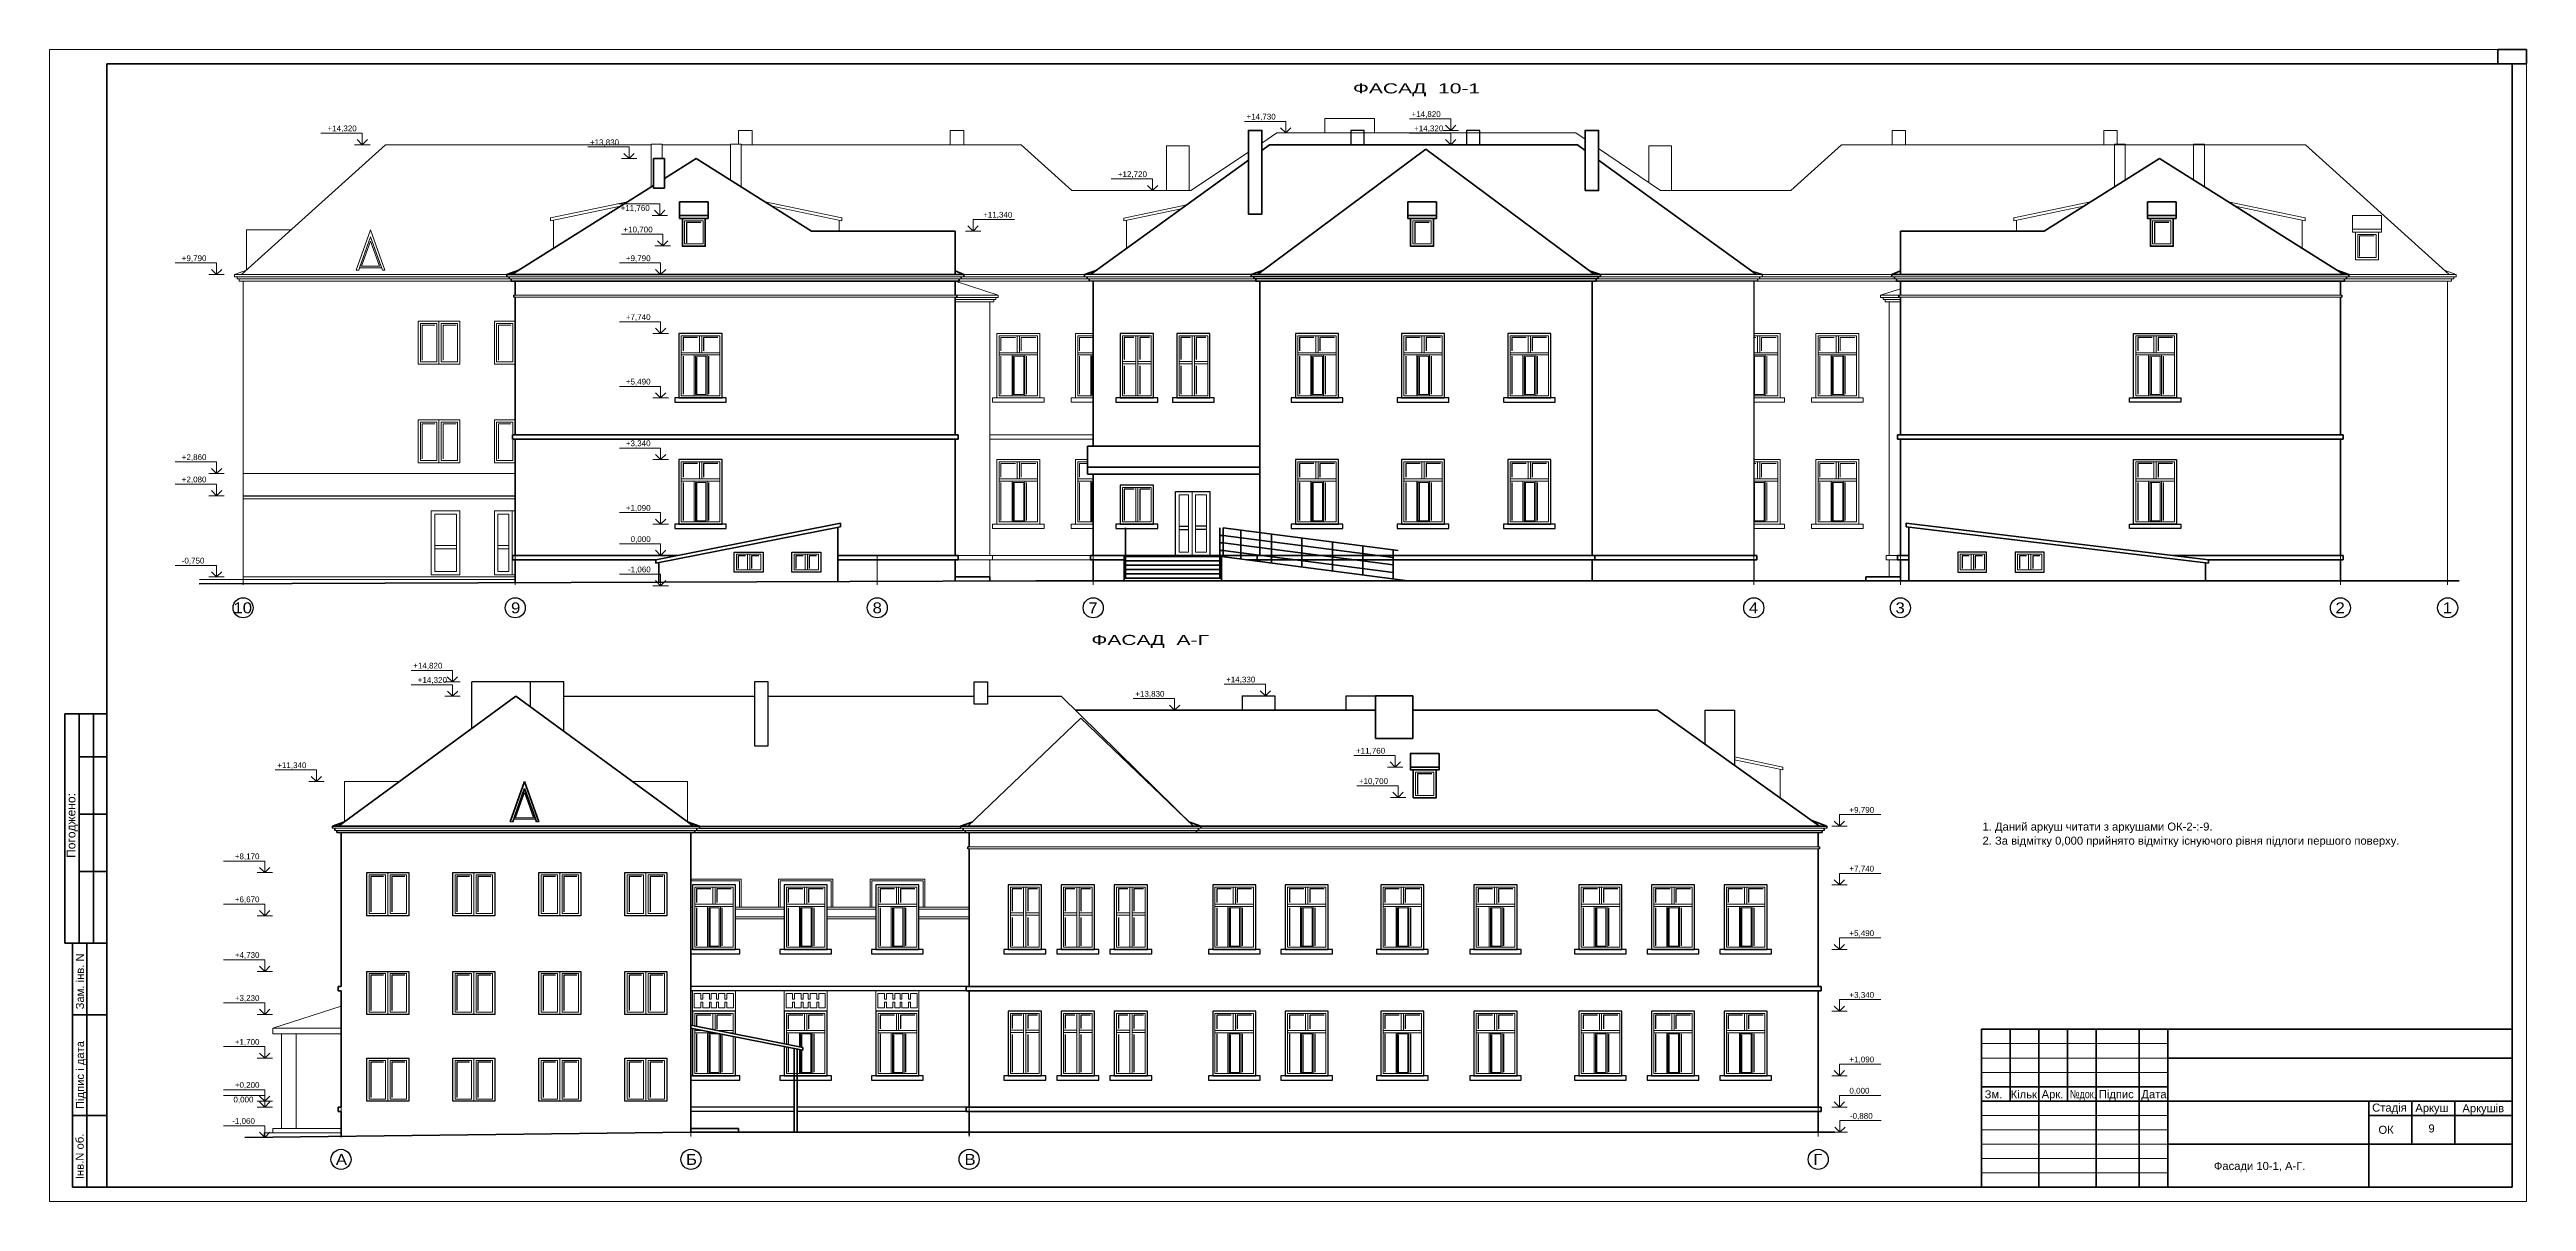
# Model space of a CAD drawing. Header units: millimetres. Extents: x 752233 to 2620908, y -654617 to -58944.
# Drawn here: x 1394982 to 1481337, y -312763 to -272613 of the extents above; entities that cross this region are included whole.
import ezdxf

# ---------------------------------------------------------------- set-up
doc = ezdxf.new("R2010")
doc.units = ezdxf.units.MM
doc.header["$LTSCALE"] = 90
doc.linetypes.add('DASHDOT', pattern=[25.4, 12.7, -6.35, 0, -6.35])
doc.layers.get('0').update_dxf_attribs({"lineweight": 15})
doc.layers.add('T', color=7, linetype='Continuous')
doc.styles.add('ar40', font='ar.shx', dxfattribs={"width": 0.8})
doc.styles.add('style2', font='ARIAL.TTF')
doc.styles.add('txt200', font='txt.shx', dxfattribs={"width": 0.9, "height": 200})

# ---------------------------------------------------------------- blocks, each defined once
blk = doc.blocks.new('otmet_tl')
at = {"color": 0, "linetype": 'ByBlock'}
for p, q in [((-16, 4.5), (0, 4.5)), ((-3, 0), (3, 0)), ((0, 0), (-2, 2)), ((0, 0), (0, 4.5)), ((2, 2), (0, 0))]:
    blk.add_line(p, q, dxfattribs=at)
at = {"color": 0, "linetype": 'ByBlock', "style": 'ar40', "width": 0.9}
blk.add_attdef('OTM', (-12.9, 5.7), '', height=2, dxfattribs=at)

msp = doc.modelspace()

# ---------------------------------------------------------------- linework, layer by layer
at = {"color": 250, "linetype": 'ByBlock', "ltscale": 4}
for p, q in [((1394982, -272613.1), (1394982, -312763.1)), ((1481337.4, -272613.1), (1394982, -272613.1)), ((1481337.4, -312763.1), (1481337.4, -272613.1)), ((1394982, -312763.1), (1481337.4, -312763.1))]:
    msp.add_line(p, q, dxfattribs=at)
at = {"color": 7, "lineweight": 50}
for p, q in [((1396982, -273113.1), (1396982, -312263.1)), ((1396982, -273113.1), (1480837.4, -273113.1)), ((1480837.4, -312263.1), (1480837.4, -273113.1)), ((1395511.8, -295765), (1396982, -295765)), ((1395511.8, -303760.5), (1395511.8, -295765)), ((1396011.8, -303760.5), (1396011.8, -295765)), ((1396511.8, -303760.5), (1396511.8, -295765)), ((1396011.8, -297265), (1396982, -297265)), ((1396011.8, -299260.5), (1396982, -299260.5)), ((1396011.8, -301260.5), (1396982, -301260.5)), ((1395511.8, -303760.5), (1396982, -303760.5)), ((1395782, -312263.1), (1395782, -303763.1)), ((1396282, -312263.1), (1396282, -303763.1)), ((1395782, -306263.1), (1396982, -306263.1)), ((1480837.4, -306763.1), (1462337.4, -306763.1)), ((1462337.4, -306763.1), (1480837.4, -306763.1)), ((1462337.4, -306763.1), (1462337.4, -312263.1)), ((1480837.4, -306763.1), (1462337.4, -306763.1)), ((1462337.4, -306763.1), (1462337.4, -312263.1)), ((1463337.4, -306763.1), (1463337.4, -309263.1)), ((1464337.4, -306763.1), (1464337.4, -312263.1)), ((1465337.4, -306763.1), (1465337.4, -309263.1)), ((1466337.4, -306763.1), (1466337.4, -312263.1)), ((1467837.4, -306763.1), (1467837.4, -312263.1)), ((1468837.4, -306763.1), (1468837.4, -312263.1)), ((1468837.4, -307763.1), (1480837.4, -307763.1)), ((1462337.4, -308763.1), (1468837.4, -308763.1)), ((1395782, -309763.1), (1396982, -309763.1)), ((1462337.4, -309263.1), (1480837.4, -309263.1)), ((1475837.4, -309263.1), (1475837.4, -312263.1)), ((1475837.4, -309763.1), (1480837.4, -309763.1)), ((1477337.4, -309263.1), (1477337.4, -310763.1)), ((1478837.4, -309263.1), (1478837.4, -310763.1)), ((1468837.4, -310763.1), (1480837.4, -310763.1)), ((1395782, -312263.1), (1480837.4, -312263.1))]:
    msp.add_line(p, q, dxfattribs=at)
at = {"color": 250, "lineweight": 15}
for p, q in [((1406689.6, -275930.5), (1401678.4, -280457.4)), ((1406689.6, -275930.5), (1415959.6, -275930.5)), ((1415959.6, -275914.4), (1415959.6, -277400.9)), ((1415959.6, -275914.4), (1416339.6, -275914.4)), ((1416339.6, -276414.4), (1416339.6, -275914.4)), ((1416339.6, -275930.5), (1418719.6, -275930.5)), ((1418719.6, -275914.4), (1418719.6, -277162.1)), ((1418719.6, -275914.4), (1419099.6, -275914.4)), ((1419099.6, -277400.9), (1419099.6, -275914.4)), ((1419099.6, -275930.5), (1428859.6, -275930.5)), ((1428859.6, -275930.5), (1430626.7, -277526.8)), ((1436779.6, -276185.2), (1434769.6, -277526.8)), ((1437774.1, -275521.5), (1437249.6, -275871.5)), ((1448195.2, -275521.5), (1437774.1, -275521.5)), ((1448195.2, -275521.5), (1448519.6, -275742.2)), ((1448989.6, -276062), (1451142.6, -277526.8)), ((1457459.6, -275930.5), (1455692.6, -277526.8)), ((1457459.6, -275930.5), (1473629.6, -275930.5)), ((1466969.6, -277400.9), (1466969.6, -275914.4)), ((1467349.6, -275914.4), (1466969.6, -275914.4)), ((1467349.6, -275914.4), (1467349.6, -277162.1)), ((1469729.6, -277162.1), (1469729.6, -275914.4)), ((1470109.6, -275914.4), (1469729.6, -275914.4)), ((1470109.6, -275914.4), (1470109.6, -277400.9)), ((1473629.6, -275930.5), (1478640.8, -280457.4)), ((1412450.5, -278484.3), (1415131.4, -277921.3)), ((1422608.7, -278484.3), (1419927.8, -277921.3)), ((1430626.7, -277526.8), (1434769.6, -277526.8)), ((1432433.7, -278486.7), (1434630.1, -278025.4)), ((1451142.6, -277526.8), (1455692.6, -277526.8)), ((1463460.5, -278484.3), (1466141.4, -277921.3)), ((1473618.7, -278484.3), (1470937.8, -277921.3)), ((1401852.5, -278902.6), (1401852.5, -280300.1)), ((1401852.5, -278902.6), (1403399.6, -278902.6)), ((1406175.5, -278902.6), (1405676, -280300.1)), ((1406175.5, -278902.6), (1406675, -280300.1)), ((1412450.5, -278586.5), (1414887.2, -278074.8)), ((1412450.5, -278484.3), (1412450.5, -278586.5)), ((1412550.5, -278565.5), (1412550.5, -279542.9)), ((1422608.7, -278586.5), (1420172.1, -278074.8)), ((1422508.7, -278565.5), (1422508.7, -278940.3)), ((1422608.7, -278484.3), (1422608.7, -278586.5)), ((1432433.7, -278588.9), (1434431.7, -278169.2)), ((1432433.7, -278486.7), (1432433.7, -278588.9)), ((1432533.7, -278567.9), (1432533.7, -279545.2)), ((1463460.5, -278586.5), (1465897.2, -278074.8)), ((1463460.5, -278484.3), (1463460.5, -278586.5)), ((1463560.5, -278565.5), (1463560.5, -278940.3)), ((1473618.7, -278586.5), (1471182.1, -278074.8)), ((1473518.7, -278565.5), (1473518.7, -279542.9)), ((1473618.7, -278484.3), (1473618.7, -278586.5)), ((1406175.5, -279140.3), (1405761, -280300.1)), ((1406175.5, -279140.3), (1406590, -280300.1)), ((1401429.6, -280457.4), (1401852.5, -280300.1)), ((1401429.6, -280532.4), (1401429.6, -280457.4)), ((1401429.6, -280457.4), (1410919.6, -280457.4)), ((1401429.6, -280532.4), (1410919.6, -280532.4)), ((1401519.6, -280607.4), (1401519.6, -280532.4)), ((1401519.6, -280607.4), (1411009.6, -280607.4)), ((1401589.6, -280682.4), (1401589.6, -280607.4)), ((1405761, -280300.1), (1405676, -280300.1)), ((1406675, -280300.1), (1406590, -280300.1)), ((1426859.6, -280532.4), (1410919.6, -280532.4)), ((1426769.6, -280607.4), (1411009.6, -280607.4)), ((1431159.6, -280607.4), (1426769.6, -280607.4)), ((1431069.6, -280457.4), (1426859.6, -280457.4)), ((1431069.6, -280532.4), (1426859.6, -280532.4)), ((1436879.6, -280532.4), (1431069.6, -280532.4)), ((1436969.6, -280607.4), (1431159.6, -280607.4)), ((1454609.6, -280607.4), (1448899.6, -280607.4)), ((1448969.6, -280607.4), (1448899.6, -280607.4)), ((1454699.6, -280532.4), (1448969.6, -280532.4)), ((1449059.6, -280532.4), (1448969.6, -280532.4)), ((1459299.6, -280607.4), (1454609.6, -280607.4)), ((1459209.6, -280457.4), (1454699.6, -280457.4)), ((1459209.6, -280532.4), (1454699.6, -280532.4)), ((1475149.6, -280532.4), (1459209.6, -280532.4)), ((1475059.6, -280607.4), (1459299.6, -280607.4)), ((1474989.6, -280607.4), (1475059.6, -280607.4)), ((1478799.6, -280607.4), (1474989.6, -280607.4)), ((1475059.6, -280532.4), (1475149.6, -280532.4)), ((1478889.6, -280532.4), (1475059.6, -280532.4)), ((1478889.6, -280457.4), (1475149.6, -280457.4)), ((1478889.6, -280457.4), (1478466.7, -280300.1)), ((1478729.6, -280682.4), (1478729.6, -280607.4)), ((1478799.6, -280607.4), (1478799.6, -280532.4)), ((1478889.6, -280532.4), (1478889.6, -280457.4)), ((1401589.6, -280682.4), (1411079.6, -280682.4)), ((1401729.6, -291231.9), (1401729.6, -280682.4)), ((1426609.6, -281177), (1411169.6, -281177)), ((1426609.6, -281247), (1411169.6, -281247)), ((1428059.6, -281177), (1426559.6, -280682.4)), ((1428059.6, -281252), (1426559.6, -281252)), ((1427969.6, -281327), (1426559.6, -281327)), ((1427899.6, -281402), (1426559.6, -281402)), ((1428059.6, -281177), (1426609.6, -281177)), ((1431229.6, -280682.4), (1426699.6, -280682.4)), ((1427759.6, -290247.4), (1427759.6, -281402)), ((1427899.6, -281402), (1427899.6, -281327)), ((1427969.6, -281327), (1427969.6, -281252)), ((1428059.6, -281252), (1428059.6, -281177)), ((1459369.6, -280682.4), (1454539.6, -280682.4)), ((1458819.6, -281177), (1459509.6, -280949.5)), ((1458819.6, -281252), (1458819.6, -281177)), ((1458819.6, -281177), (1459459.6, -281177)), ((1458819.6, -281252), (1459509.6, -281252)), ((1458909.6, -281327), (1458909.6, -281252)), ((1458909.6, -281327), (1459509.6, -281327)), ((1458979.6, -281402), (1458979.6, -281327)), ((1458979.6, -281402), (1459509.6, -281402)), ((1459119.6, -290247.4), (1459119.6, -281402)), ((1459459.6, -281177), (1474899.6, -281177)), ((1459459.6, -281247), (1474899.6, -281247)), ((1478729.6, -280682.4), (1474989.6, -280682.4)), ((1478589.6, -291127), (1478589.6, -280682.4)), ((1418347.2, -283178.6), (1417007.2, -283178.6)), ((1417638.5, -282587.4), (1417638.5, -283178.6)), ((1417718.5, -282587.4), (1417718.5, -283178.6)), ((1429429.6, -283178.6), (1428089.6, -283178.6)), ((1428720.9, -282587.4), (1428720.9, -283178.6)), ((1428800.9, -282587.4), (1428800.9, -283178.6)), ((1431369.6, -283178.6), (1430829.6, -283178.6)), ((1432849.6, -282587.4), (1432849.6, -284677.4)), ((1432929.6, -282587.4), (1432929.6, -284677.4)), ((1434819.6, -282587.4), (1434819.6, -284677.4)), ((1434899.6, -282587.4), (1434899.6, -284677.4)), ((1439839.6, -283178.6), (1438499.6, -283178.6)), ((1439130.9, -282587.4), (1439130.9, -283178.6)), ((1439210.9, -282587.4), (1439210.9, -283178.6)), ((1443539.6, -283178.6), (1442199.6, -283178.6)), ((1442830.9, -282587.4), (1442830.9, -283178.6)), ((1442910.9, -282587.4), (1442910.9, -283178.6)), ((1447239.6, -283178.6), (1445899.6, -283178.6)), ((1446530.9, -282587.4), (1446530.9, -283178.6)), ((1446610.9, -282587.4), (1446610.9, -283178.6)), ((1455239.6, -283178.6), (1454399.6, -283178.6)), ((1454530.9, -282587.4), (1454530.9, -283178.6)), ((1454610.9, -282587.4), (1454610.9, -283178.6)), ((1457979.6, -283178.6), (1456639.6, -283178.6)), ((1457270.9, -282587.4), (1457270.9, -283178.6)), ((1457350.9, -282587.4), (1457350.9, -283178.6)), ((1467722, -283178.6), (1469062, -283178.6)), ((1468350.8, -282587.4), (1468350.8, -283178.6)), ((1468430.8, -282587.4), (1468430.8, -283178.6)), ((1418347.2, -283258.6), (1417007.2, -283258.6)), ((1429429.6, -283258.6), (1428089.6, -283258.6)), ((1431369.6, -283258.6), (1430829.6, -283258.6)), ((1432849.6, -283482), (1432389.6, -283482)), ((1432849.6, -283562), (1432389.6, -283562)), ((1433389.6, -283482), (1432929.6, -283482)), ((1433389.6, -283562), (1432929.6, -283562)), ((1434819.6, -283482), (1434359.6, -283482)), ((1434819.6, -283562), (1434359.6, -283562)), ((1435359.6, -283482), (1434899.6, -283482)), ((1435359.6, -283562), (1434899.6, -283562)), ((1439839.6, -283258.6), (1438499.6, -283258.6)), ((1443539.6, -283258.6), (1442199.6, -283258.6)), ((1447239.6, -283258.6), (1445899.6, -283258.6)), ((1455239.6, -283258.6), (1454399.6, -283258.6)), ((1457979.6, -283258.6), (1456639.6, -283258.6)), ((1467722, -283258.6), (1469062, -283258.6)), ((1427759.6, -286047.4), (1431369.6, -286047.4)), ((1427759.6, -286197.4), (1431369.6, -286197.4)), ((1417638.5, -286987.4), (1417638.5, -287578.6)), ((1417718.5, -286987.4), (1417718.5, -287578.6)), ((1428720.9, -286987.4), (1428720.9, -287578.6)), ((1428800.9, -286987.4), (1428800.9, -287578.6)), ((1439130.9, -286987.4), (1439130.9, -287578.6)), ((1439210.9, -286987.4), (1439210.9, -287578.6)), ((1442830.9, -286987.4), (1442830.9, -287578.6)), ((1442910.9, -286987.4), (1442910.9, -287578.6)), ((1446530.9, -286987.4), (1446530.9, -287578.6)), ((1446610.9, -286987.4), (1446610.9, -287578.6)), ((1454530.9, -286987.4), (1454530.9, -287578.6)), ((1454610.9, -286987.4), (1454610.9, -287578.6)), ((1457270.9, -286987.4), (1457270.9, -287578.6)), ((1457350.9, -286987.4), (1457350.9, -287578.6)), ((1468350.8, -286987.4), (1468350.8, -287578.6)), ((1468430.8, -286987.4), (1468430.8, -287578.6)), ((1418347.2, -287578.6), (1417007.2, -287578.6)), ((1418347.2, -287658.6), (1417007.2, -287658.6)), ((1429429.6, -287578.6), (1428089.6, -287578.6)), ((1429429.6, -287658.6), (1428089.6, -287658.6)), ((1431369.6, -287578.6), (1430829.6, -287578.6)), ((1431369.6, -287658.6), (1430829.6, -287658.6)), ((1432849.6, -287877.1), (1432849.6, -289077.4)), ((1432929.6, -287877.1), (1432929.6, -289077.4)), ((1439839.6, -287578.6), (1438499.6, -287578.6)), ((1439839.6, -287658.6), (1438499.6, -287658.6)), ((1443539.6, -287578.6), (1442199.6, -287578.6)), ((1443539.6, -287658.6), (1442199.6, -287658.6)), ((1447239.6, -287578.6), (1445899.6, -287578.6)), ((1447239.6, -287658.6), (1445899.6, -287658.6)), ((1455239.6, -287578.6), (1454399.6, -287578.6)), ((1455239.6, -287658.6), (1454399.6, -287658.6)), ((1457979.6, -287578.6), (1456639.6, -287578.6)), ((1457979.6, -287658.6), (1456639.6, -287658.6)), ((1467722, -287578.6), (1469062, -287578.6)), ((1467722, -287658.6), (1469062, -287658.6)), ((1408409.6, -289900.3), (1409169.6, -289900.3)), ((1408409.6, -290020.3), (1409169.6, -290020.3)), ((1410609.6, -289900.3), (1410994.6, -289900.3)), ((1410609.6, -290020.3), (1410994.6, -290020.3)), ((1411219.6, -290997.4), (1401729.6, -290997.4)), ((1419315.9, -290207), (1419315.9, -290747)), ((1419395.9, -290207), (1419395.9, -290747)), ((1421323.4, -290207), (1421323.4, -290747)), ((1421403.4, -290207), (1421403.4, -290747)), ((1426659.6, -290247.4), (1427859.6, -290247.4)), ((1426659.6, -290397.4), (1427859.6, -290397.4)), ((1427759.6, -291133.1), (1427759.6, -290397.4)), ((1427859.6, -290397.4), (1427859.6, -290247.4)), ((1427859.6, -290247.4), (1431269.6, -290247.4)), ((1427859.6, -290397.4), (1431269.6, -290397.4)), ((1459409.6, -290247.4), (1459019.6, -290247.4)), ((1459019.6, -290397.4), (1459019.6, -290247.4)), ((1459409.6, -290397.4), (1459019.6, -290397.4)), ((1459119.6, -290997.4), (1459119.6, -290397.4)), ((1461973.4, -290207), (1461973.4, -290747)), ((1462053.4, -290207), (1462053.4, -290747)), ((1463973.4, -290207), (1463973.4, -290747)), ((1464053.4, -290207), (1464053.4, -290747)), ((1411219.6, -291088.9), (1400206, -291088.9)), ((1455412.9, -297622), (1453723.8, -297267.3)), ((1455412.9, -297724.2), (1453723.8, -297369.5)), ((1455312.9, -297703.2), (1455312.9, -298694.1)), ((1455412.9, -297622), (1455412.9, -297724.2)), ((1405266.8, -298128.1), (1405266.8, -299525.6)), ((1405266.8, -298128.1), (1407178.5, -298128.1)), ((1417220.9, -298128.1), (1415309.2, -298128.1)), ((1417220.9, -298128.1), (1417220.9, -299525.6)), ((1411043.8, -299525.6), (1411128.8, -299525.6)), ((1411957.9, -299525.6), (1412042.8, -299525.6)), ((1404843.8, -299757.9), (1417643.8, -299757.9)), ((1404933.8, -299832.9), (1417553.8, -299832.9)), ((1426743.8, -299757.9), (1456943.8, -299757.9)), ((1426833.8, -299832.9), (1456853.8, -299832.9)), ((1456693.8, -300402.5), (1426993.8, -300402.5)), ((1456693.8, -300472.5), (1426993.8, -300472.5)), ((1418105.1, -301812.9), (1418105.1, -302404.1)), ((1418185.1, -301812.9), (1418185.1, -302404.1)), ((1421305.1, -301812.9), (1421305.1, -302404.1)), ((1421385.1, -301812.9), (1421385.1, -302404.1)), ((1424505.1, -301812.9), (1424505.1, -302404.1)), ((1424585.1, -301812.9), (1424585.1, -302404.1)), ((1428943.8, -301812.9), (1428943.8, -303902.9)), ((1429023.8, -301812.9), (1429023.8, -303902.9)), ((1430793.8, -301812.9), (1430793.8, -303902.9)), ((1430873.8, -301812.9), (1430873.8, -303902.9)), ((1432643.8, -301812.9), (1432643.8, -303902.9)), ((1432723.8, -301812.9), (1432723.8, -303902.9)), ((1436245.1, -301812.9), (1436245.1, -302404.1)), ((1436325.1, -301812.9), (1436325.1, -302404.1)), ((1438775.1, -301812.9), (1438775.1, -302404.1)), ((1438855.1, -301812.9), (1438855.1, -302404.1)), ((1442105.1, -301812.9), (1442105.1, -302404.1)), ((1442185.1, -301812.9), (1442185.1, -302404.1)), ((1445355.1, -301812.9), (1445355.1, -302404.1)), ((1445435.1, -301812.9), (1445435.1, -302404.1)), ((1449015.1, -301812.9), (1449015.1, -302404.1)), ((1449095.1, -301812.9), (1449095.1, -302404.1)), ((1451545.1, -301812.9), (1451545.1, -302404.1)), ((1451625.1, -301812.9), (1451625.1, -302404.1)), ((1454075.1, -301812.9), (1454075.1, -302404.1)), ((1454155.1, -301812.9), (1454155.1, -302404.1)), ((1417393.8, -302502.5), (1417343.8, -302502.5)), ((1418813.8, -302404.1), (1417473.8, -302404.1)), ((1418813.8, -302484.1), (1417473.8, -302484.1)), ((1419093.8, -302502.5), (1418893.8, -302502.5)), ((1420593.8, -302502.5), (1418893.8, -302502.5)), ((1420593.8, -302572.5), (1418893.8, -302572.5)), ((1420593.8, -302842.5), (1418893.8, -302842.5)), ((1420593.8, -302912.5), (1418893.8, -302912.5)), ((1420593.8, -302502.5), (1420393.8, -302502.5)), ((1422013.8, -302404.1), (1420673.8, -302404.1)), ((1422013.8, -302484.1), (1420673.8, -302484.1)), ((1422293.8, -302502.5), (1422093.8, -302502.5)), ((1423793.8, -302502.5), (1422093.8, -302502.5)), ((1423793.8, -302572.5), (1422093.8, -302572.5)), ((1423793.8, -302842.5), (1422093.8, -302842.5)), ((1423793.8, -302912.5), (1422093.8, -302912.5)), ((1423793.8, -302502.5), (1423593.8, -302502.5)), ((1425213.8, -302404.1), (1423873.8, -302404.1)), ((1425213.8, -302484.1), (1423873.8, -302484.1)), ((1425493.8, -302502.5), (1425293.8, -302502.5)), ((1427043.8, -302502.5), (1425293.8, -302502.5)), ((1427043.8, -302572.5), (1425293.8, -302572.5)), ((1427043.8, -302842.5), (1425293.8, -302842.5)), ((1427043.8, -302912.5), (1425293.8, -302912.5)), ((1428943.8, -302707.5), (1428483.8, -302707.5)), ((1428943.8, -302787.5), (1428483.8, -302787.5)), ((1429483.8, -302707.5), (1429023.8, -302707.5)), ((1429483.8, -302787.5), (1429023.8, -302787.5)), ((1430793.8, -302707.5), (1430333.8, -302707.5)), ((1430793.8, -302787.5), (1430333.8, -302787.5)), ((1431333.8, -302707.5), (1430873.8, -302707.5)), ((1431333.8, -302787.5), (1430873.8, -302787.5)), ((1432643.8, -302707.5), (1432183.8, -302707.5)), ((1432643.8, -302787.5), (1432183.8, -302787.5)), ((1433183.8, -302707.5), (1432723.8, -302707.5)), ((1433183.8, -302787.5), (1432723.8, -302787.5)), ((1436953.8, -302404.1), (1435613.8, -302404.1)), ((1436953.8, -302484.1), (1435613.8, -302484.1)), ((1439483.8, -302404.1), (1438143.8, -302404.1)), ((1439483.8, -302484.1), (1438143.8, -302484.1)), ((1442813.8, -302404.1), (1441473.8, -302404.1)), ((1442813.8, -302484.1), (1441473.8, -302484.1)), ((1446063.8, -302404.1), (1444723.8, -302404.1)), ((1446063.8, -302484.1), (1444723.8, -302484.1)), ((1449723.8, -302404.1), (1448383.8, -302404.1)), ((1449723.8, -302484.1), (1448383.8, -302484.1)), ((1452253.8, -302404.1), (1450913.8, -302404.1)), ((1452253.8, -302484.1), (1450913.8, -302484.1)), ((1454783.8, -302404.1), (1453443.8, -302404.1)), ((1454783.8, -302484.1), (1453443.8, -302484.1)), ((1417687, -305519.4), (1417687, -305707.5)), ((1417757.9, -305519.4), (1417757.9, -305707.5)), ((1417985.6, -305519.4), (1417985.6, -305707.5)), ((1418051.4, -305519.4), (1418051.4, -305707.5)), ((1418236, -305519.4), (1418236, -305707.5)), ((1418301.8, -305519.4), (1418301.8, -305707.5)), ((1418529.5, -305519.4), (1418529.5, -305707.5)), ((1418600.4, -305519.4), (1418600.4, -305707.5)), ((1420887, -305519.4), (1420887, -305707.5)), ((1420957.9, -305519.4), (1420957.9, -305707.5)), ((1421185.6, -305519.4), (1421185.6, -305707.5)), ((1421251.4, -305519.4), (1421251.4, -305707.5)), ((1421436, -305519.4), (1421436, -305707.5)), ((1421501.8, -305519.4), (1421501.8, -305707.5)), ((1421729.5, -305519.4), (1421729.5, -305707.5)), ((1421800.4, -305519.4), (1421800.4, -305707.5)), ((1424087, -305519.4), (1424087, -305707.5)), ((1424157.9, -305519.4), (1424157.9, -305707.5)), ((1424385.6, -305519.4), (1424385.6, -305707.5)), ((1424451.4, -305519.4), (1424451.4, -305707.5)), ((1424636, -305519.4), (1424636, -305707.5)), ((1424701.8, -305519.4), (1424701.8, -305707.5)), ((1424929.5, -305519.4), (1424929.5, -305707.5)), ((1425000.4, -305519.4), (1425000.4, -305707.5)), ((1402763.8, -306722.9), (1405143.8, -305953.4)), ((1417687, -305707.5), (1417757.9, -305707.5)), ((1417687, -305821.2), (1417757.9, -305821.2)), ((1417687, -305821.2), (1417687, -306009.3)), ((1417757.9, -305821.2), (1417757.9, -306009.3)), ((1417985.6, -305707.5), (1418051.4, -305707.5)), ((1417985.6, -305821.2), (1418051.4, -305821.2)), ((1417985.6, -305821.2), (1417985.6, -306009.3)), ((1418051.4, -305821.2), (1418051.4, -306009.3)), ((1418105.1, -306212.9), (1418105.1, -306768.4)), ((1418185.1, -306212.9), (1418185.1, -306784.3)), ((1418301.8, -305707.5), (1418236, -305707.5)), ((1418301.8, -305821.2), (1418236, -305821.2)), ((1418236, -305821.2), (1418236, -306009.3)), ((1418301.8, -305821.2), (1418301.8, -306009.3)), ((1418600.4, -305707.5), (1418529.5, -305707.5)), ((1418600.4, -305821.2), (1418529.5, -305821.2)), ((1418529.5, -305821.2), (1418529.5, -306009.3)), ((1418600.4, -305821.2), (1418600.4, -306009.3)), ((1420887, -305707.5), (1420957.9, -305707.5)), ((1420887, -305821.2), (1420957.9, -305821.2)), ((1420887, -305821.2), (1420887, -306009.3)), ((1420957.9, -305821.2), (1420957.9, -306009.3)), ((1421185.6, -305707.5), (1421251.4, -305707.5)), ((1421185.6, -305821.2), (1421251.4, -305821.2)), ((1421185.6, -305821.2), (1421185.6, -306009.3)), ((1421251.4, -305821.2), (1421251.4, -306009.3)), ((1421305.1, -306212.9), (1421305.1, -306804.1)), ((1421385.1, -306212.9), (1421385.1, -306804.1)), ((1421501.8, -305707.5), (1421436, -305707.5)), ((1421501.8, -305821.2), (1421436, -305821.2)), ((1421436, -305821.2), (1421436, -306009.3)), ((1421501.8, -305821.2), (1421501.8, -306009.3)), ((1421800.4, -305707.5), (1421729.5, -305707.5)), ((1421800.4, -305821.2), (1421729.5, -305821.2)), ((1421729.5, -305821.2), (1421729.5, -306009.3)), ((1421800.4, -305821.2), (1421800.4, -306009.3)), ((1424087, -305707.5), (1424157.9, -305707.5)), ((1424087, -305821.2), (1424157.9, -305821.2)), ((1424087, -305821.2), (1424087, -306009.3)), ((1424157.9, -305821.2), (1424157.9, -306009.3)), ((1424385.6, -305707.5), (1424451.4, -305707.5)), ((1424385.6, -305821.2), (1424451.4, -305821.2)), ((1424385.6, -305821.2), (1424385.6, -306009.3)), ((1424451.4, -305821.2), (1424451.4, -306009.3)), ((1424505.1, -306212.9), (1424505.1, -306804.1)), ((1424585.1, -306212.9), (1424585.1, -306804.1)), ((1424701.8, -305707.5), (1424636, -305707.5)), ((1424701.8, -305821.2), (1424636, -305821.2)), ((1424636, -305821.2), (1424636, -306009.3)), ((1424701.8, -305821.2), (1424701.8, -306009.3)), ((1425000.4, -305707.5), (1424929.5, -305707.5)), ((1425000.4, -305821.2), (1424929.5, -305821.2)), ((1424929.5, -305821.2), (1424929.5, -306009.3)), ((1425000.4, -305821.2), (1425000.4, -306009.3)), ((1428943.8, -306212.9), (1428943.8, -308302.9)), ((1429023.8, -306212.9), (1429023.8, -308302.9)), ((1430793.8, -306212.9), (1430793.8, -308302.9)), ((1430873.8, -306212.9), (1430873.8, -308302.9)), ((1432643.8, -306212.9), (1432643.8, -308302.9)), ((1432723.8, -306212.9), (1432723.8, -308302.9)), ((1436245.1, -306212.9), (1436245.1, -306804.1)), ((1436325.1, -306212.9), (1436325.1, -306804.1)), ((1438775.1, -306212.9), (1438775.1, -306804.1)), ((1438855.1, -306212.9), (1438855.1, -306804.1)), ((1442105.1, -306212.9), (1442105.1, -306804.1)), ((1442185.1, -306212.9), (1442185.1, -306804.1)), ((1445355.1, -306212.9), (1445355.1, -306804.1)), ((1445435.1, -306212.9), (1445435.1, -306804.1)), ((1449015.1, -306212.9), (1449015.1, -306804.1)), ((1449095.1, -306212.9), (1449095.1, -306804.1)), ((1451545.1, -306212.9), (1451545.1, -306804.1)), ((1451625.1, -306212.9), (1451625.1, -306804.1)), ((1454075.1, -306212.9), (1454075.1, -306804.1)), ((1454155.1, -306212.9), (1454155.1, -306804.1)), ((1402763.8, -306722.9), (1405143.8, -306722.9)), ((1402763.8, -306722.9), (1402763.8, -306922.9)), ((1402763.8, -306922.9), (1405143.8, -306922.9)), ((1403063.8, -310222.9), (1403063.8, -306922.9)), ((1403583.8, -310222.9), (1403583.8, -306922.9)), ((1417772.3, -306804.1), (1417473.8, -306804.1)), ((1418174.3, -306884.1), (1417473.8, -306884.1)), ((1418813.8, -306804.1), (1418284.7, -306804.1)), ((1418813.8, -306884.1), (1418686.7, -306884.1)), ((1422013.8, -306804.1), (1420673.8, -306804.1)), ((1422013.8, -306884.1), (1420673.8, -306884.1)), ((1425213.8, -306804.1), (1423873.8, -306804.1)), ((1425213.8, -306884.1), (1423873.8, -306884.1)), ((1428943.8, -306795.3), (1428483.8, -306795.3)), ((1428943.8, -306875.3), (1428483.8, -306875.3)), ((1429483.8, -306795.3), (1429023.8, -306795.3)), ((1429483.8, -306875.3), (1429023.8, -306875.3)), ((1430793.8, -306795.3), (1430333.8, -306795.3)), ((1430793.8, -306875.3), (1430333.8, -306875.3)), ((1431333.8, -306795.3), (1430873.8, -306795.3)), ((1431333.8, -306875.3), (1430873.8, -306875.3)), ((1432643.8, -306795.3), (1432183.8, -306795.3)), ((1432643.8, -306875.3), (1432183.8, -306875.3)), ((1433183.8, -306795.3), (1432723.8, -306795.3)), ((1433183.8, -306875.3), (1432723.8, -306875.3)), ((1436953.8, -306804.1), (1435613.8, -306804.1)), ((1436953.8, -306884.1), (1435613.8, -306884.1)), ((1439483.8, -306804.1), (1438143.8, -306804.1)), ((1439483.8, -306884.1), (1438143.8, -306884.1)), ((1442813.8, -306804.1), (1441473.8, -306804.1)), ((1442813.8, -306884.1), (1441473.8, -306884.1)), ((1446063.8, -306804.1), (1444723.8, -306804.1)), ((1446063.8, -306884.1), (1444723.8, -306884.1)), ((1449723.8, -306804.1), (1448383.8, -306804.1)), ((1449723.8, -306884.1), (1448383.8, -306884.1)), ((1452253.8, -306804.1), (1450913.8, -306804.1)), ((1452253.8, -306884.1), (1450913.8, -306884.1)), ((1454783.8, -306804.1), (1453443.8, -306804.1)), ((1454783.8, -306884.1), (1453443.8, -306884.1)), ((1402463.8, -310528.5), (1402463.8, -310372.9)), ((1405143.8, -310372.9), (1402463.8, -310372.9)), ((1402763.8, -310372.9), (1402763.8, -310222.9)), ((1405143.8, -310222.9), (1402763.8, -310222.9))]:
    msp.add_line(p, q, dxfattribs=at)
at = {"color": 250, "lineweight": 35}
for p, q in [((1442969.6, -276087.6), (1437096, -280457.4)), ((1437519.6, -275930.5), (1437249.6, -276126.3)), ((1437519.6, -275930.5), (1448249.6, -275930.5)), ((1442969.6, -276087.6), (1448843.2, -280457.4)), ((1448249.6, -275930.5), (1448519.6, -276126.3)), ((1416419.6, -277111.9), (1417529.6, -276414.4)), ((1421549.6, -278940.3), (1417529.6, -276414.4)), ((1436779.6, -276467), (1431275.6, -280457.4)), ((1448989.6, -276467), (1454493.6, -280457.4)), ((1464519.6, -278940.3), (1468539.6, -276414.4)), ((1474974.1, -280457.4), (1468539.6, -276414.4)), ((1411095.1, -280457.4), (1416039.6, -277350.6)), ((1426559.6, -278940.3), (1421549.6, -278940.3)), ((1426559.6, -280457.4), (1426559.6, -278940.3)), ((1426559.6, -280457.4), (1426559.6, -278940.3)), ((1459509.6, -280457.4), (1459509.6, -278940.3)), ((1459509.6, -280457.4), (1459509.6, -278940.3)), ((1459509.6, -278940.3), (1464519.6, -278940.3)), ((1410919.6, -280457.4), (1411342.5, -280300.1)), ((1410919.6, -280532.4), (1410919.6, -280457.4)), ((1426859.6, -280457.4), (1410919.6, -280457.4)), ((1411009.6, -280607.4), (1411009.6, -280532.4)), ((1411079.6, -280682.4), (1411079.6, -280607.4)), ((1426859.6, -280457.4), (1426559.6, -280331)), ((1426699.6, -280682.4), (1426699.6, -280607.4)), ((1426769.6, -280607.4), (1426769.6, -280532.4)), ((1426859.6, -280532.4), (1426859.6, -280457.4)), ((1431069.6, -280457.4), (1431492.5, -280300.1)), ((1431069.6, -280532.4), (1431069.6, -280457.4)), ((1431159.6, -280607.4), (1431159.6, -280532.4)), ((1431229.6, -280682.4), (1431229.6, -280607.4)), ((1436879.6, -280457.4), (1437302.5, -280300.1)), ((1449059.6, -280457.4), (1436879.6, -280457.4)), ((1436879.6, -280532.4), (1436879.6, -280457.4)), ((1436969.6, -280607.4), (1436969.6, -280532.4)), ((1437039.6, -280682.4), (1437039.6, -280607.4)), ((1449059.6, -280457.4), (1448673.8, -280331.3)), ((1448899.6, -280682.4), (1448899.6, -280607.4)), ((1448969.6, -280607.4), (1448969.6, -280532.4)), ((1449059.6, -280532.4), (1449059.6, -280457.4)), ((1459209.6, -280457.4), (1459509.6, -280331)), ((1459209.6, -280532.4), (1459209.6, -280457.4)), ((1459209.6, -280457.4), (1475149.6, -280457.4)), ((1459299.6, -280607.4), (1459299.6, -280532.4)), ((1459369.6, -280682.4), (1459369.6, -280607.4)), ((1475149.6, -280457.4), (1474726.7, -280300.1)), ((1474989.6, -280682.4), (1474989.6, -280607.4)), ((1475059.6, -280607.4), (1475059.6, -280532.4)), ((1475149.6, -280532.4), (1475149.6, -280457.4)), ((1426699.6, -280682.4), (1411079.6, -280682.4)), ((1411169.6, -281247), (1411169.6, -281177)), ((1411219.6, -281177), (1411219.6, -280682.4)), ((1411219.6, -286047.4), (1411219.6, -281247)), ((1426559.6, -281177), (1426559.6, -280682.4)), ((1426559.6, -286047.4), (1426559.6, -281247)), ((1426609.6, -281247), (1426609.6, -281177)), ((1431369.6, -280682.4), (1431369.6, -286439.1)), ((1448899.6, -280682.4), (1437039.6, -280682.4)), ((1437179.6, -280682.4), (1437179.6, -290247.4)), ((1448759.6, -280682.4), (1448759.6, -290247.4)), ((1459369.6, -280682.4), (1474989.6, -280682.4)), ((1459459.6, -281247), (1459459.6, -281177)), ((1459509.6, -281177), (1459509.6, -280682.4)), ((1459509.6, -281177), (1459509.6, -280682.4)), ((1459509.6, -286047.4), (1459509.6, -281247)), ((1474849.6, -281177), (1474849.6, -280682.4)), ((1474849.6, -281177), (1474849.6, -280682.4)), ((1474849.6, -286047.4), (1474849.6, -281247)), ((1474899.6, -281247), (1474899.6, -281177)), ((1411119.6, -286047.4), (1426659.6, -286047.4)), ((1411119.6, -286197.4), (1411119.6, -286047.4)), ((1411119.6, -286197.4), (1426659.6, -286197.4)), ((1411219.6, -290247.4), (1411219.6, -286197.4)), ((1426559.6, -290247.4), (1426559.6, -286197.4)), ((1426659.6, -286197.4), (1426659.6, -286047.4)), ((1431169.6, -286439.1), (1431169.6, -287417.4)), ((1437179.6, -286439.1), (1431169.6, -286439.1)), ((1459409.6, -286047.4), (1474949.6, -286047.4)), ((1459409.6, -286197.4), (1459409.6, -286047.4)), ((1459409.6, -286197.4), (1474949.6, -286197.4)), ((1459509.6, -290247.4), (1459509.6, -286197.4)), ((1474849.6, -290247.4), (1474849.6, -286197.4)), ((1474949.6, -286197.4), (1474949.6, -286047.4)), ((1437179.6, -287167.4), (1431169.6, -287167.4)), ((1437179.6, -287417.4), (1431169.6, -287417.4)), ((1431369.6, -287417.4), (1431369.6, -290247.4)), ((1422559.6, -289127), (1416119.6, -290397.4)), ((1422559.6, -289249.3), (1416119.6, -290519.7)), ((1422459.6, -291153.2), (1422459.6, -289269)), ((1422559.6, -289249.3), (1422559.6, -289127)), ((1459709.6, -289249.3), (1459709.6, -289127)), ((1459709.6, -289127), (1470249.6, -290397.4)), ((1459709.6, -289247.9), (1470249.6, -290518.2)), ((1459809.6, -291127), (1459809.6, -289259.9)), ((1411119.6, -290247.4), (1416880, -290247.4)), ((1411119.6, -290397.4), (1411119.6, -290247.4)), ((1411119.6, -290397.4), (1416119.6, -290397.4)), ((1411219.6, -291195.9), (1411219.6, -290397.4)), ((1416119.6, -290519.7), (1416119.6, -290397.4)), ((1416219.6, -291176.9), (1416219.6, -290500)), ((1422459.6, -290247.4), (1426659.6, -290247.4)), ((1422459.6, -290397.4), (1426659.6, -290397.4)), ((1426559.6, -291127), (1426559.6, -290397.4)), ((1427759.6, -290997.4), (1426559.6, -290997.4)), ((1426659.6, -290397.4), (1426659.6, -290247.4)), ((1427759.6, -291127), (1427759.6, -290997.4)), ((1437079.6, -290247.4), (1431269.6, -290247.4)), ((1431269.6, -290397.4), (1431269.6, -290247.4)), ((1432445.1, -290397.4), (1431269.6, -290397.4)), ((1431369.6, -290397.4), (1431369.6, -291127)), ((1437079.6, -290397.4), (1436722.3, -290397.4)), ((1437079.6, -290247.4), (1448859.6, -290247.4)), ((1437079.6, -290397.4), (1437079.6, -290247.4)), ((1437079.6, -290397.4), (1448859.6, -290397.4)), ((1437179.6, -290397.4), (1437179.6, -290456.8)), ((1448759.6, -290397.4), (1448759.6, -291127)), ((1448859.6, -290397.4), (1448859.6, -290247.4)), ((1448859.6, -290247.4), (1454499.6, -290247.4)), ((1448859.6, -290397.4), (1454499.6, -290397.4)), ((1454499.6, -290397.4), (1454499.6, -290247.4)), ((1458309.6, -290997.4), (1459509.6, -290997.4)), ((1458309.6, -291127), (1458309.6, -290997.4)), ((1459409.6, -290247.4), (1459809.6, -290247.4)), ((1459409.6, -290397.4), (1459409.6, -290247.4)), ((1459409.6, -290397.4), (1459809.6, -290397.4)), ((1459509.6, -291127), (1459509.6, -290397.4)), ((1469005.1, -290247.4), (1474949.6, -290247.4)), ((1470149.6, -291127), (1470149.6, -290506.2)), ((1470249.6, -290519.7), (1470249.6, -290397.4)), ((1470249.6, -290397.4), (1474949.6, -290397.4)), ((1474849.6, -291127), (1474849.6, -290397.4)), ((1474949.6, -290397.4), (1474949.6, -290247.4)), ((1411243.8, -295156), (1405051.6, -299682.9)), ((1411243.8, -295156), (1417436.1, -299682.9)), ((1441213.8, -296626.4), (1441213.8, -295140)), ((1441213.8, -295140), (1442513.8, -295140)), ((1442513.8, -295140), (1442513.8, -296626.4)), ((1430933.8, -295914.1), (1426996.2, -299682.9)), ((1430743, -295640), (1440173.8, -295640)), ((1430933.8, -295914.1), (1434860.7, -299682.9)), ((1435528.6, -295640), (1441213.8, -295640)), ((1442513.8, -295640), (1451043.8, -295640)), ((1442513.8, -295640), (1451043.8, -295640)), ((1451043.8, -295640), (1456695, -299682.9)), ((1441213.8, -296626.4), (1442513.8, -296626.4)), ((1411543.3, -298128.1), (1411043.8, -299525.6)), ((1411543.3, -298365.8), (1411128.8, -299525.6)), ((1411543.3, -298128.1), (1412042.8, -299525.6)), ((1411543.3, -298365.8), (1411957.9, -299525.6)), ((1404843.8, -299682.9), (1405266.8, -299525.6)), ((1417643.8, -299682.9), (1417220.9, -299525.6)), ((1426743.8, -299682.9), (1427166.8, -299525.6)), ((1435123.8, -299682.9), (1434700.9, -299525.6)), ((1456943.8, -299682.9), (1456425.7, -299490.2)), ((1404843.8, -299682.9), (1417643.8, -299682.9)), ((1404843.8, -299757.9), (1404843.8, -299682.9)), ((1404933.8, -299832.9), (1404933.8, -299757.9)), ((1405003.8, -299907.9), (1405003.8, -299832.9)), ((1405003.8, -299907.9), (1417483.8, -299907.9)), ((1405143.8, -305272.9), (1405143.8, -299907.9)), ((1417343.8, -310348), (1417343.8, -299907.9)), ((1417483.8, -299907.9), (1417483.8, -299832.9)), ((1417553.8, -299832.9), (1417553.8, -299757.9)), ((1417643.8, -299757.9), (1417643.8, -299682.9)), ((1426743.8, -299682.9), (1456943.8, -299682.9)), ((1426743.8, -299757.9), (1426743.8, -299682.9)), ((1426833.8, -299832.9), (1426833.8, -299757.9)), ((1426903.8, -299907.9), (1426903.8, -299832.9)), ((1426903.8, -299907.9), (1456783.8, -299907.9)), ((1426993.8, -300472.5), (1426993.8, -300402.5)), ((1427043.8, -300402.5), (1427043.8, -299907.9)), ((1427043.8, -305272.9), (1427043.8, -300472.5)), ((1434963.8, -299907.9), (1434963.8, -299832.9)), ((1435033.8, -299832.9), (1435033.8, -299757.9)), ((1435123.8, -299757.9), (1435123.8, -299682.9)), ((1456643.8, -300402.5), (1456643.8, -299907.9)), ((1456643.8, -305272.9), (1456643.8, -300472.5)), ((1456693.8, -300472.5), (1456693.8, -300402.5)), ((1456783.8, -299907.9), (1456783.8, -299832.9)), ((1456853.8, -299832.9), (1456853.8, -299757.9)), ((1456943.8, -299757.9), (1456943.8, -299682.9)), ((1405043.8, -305422.9), (1405043.8, -305272.9)), ((1405043.8, -305272.9), (1405143.8, -305272.9)), ((1405043.8, -305422.9), (1405143.8, -305422.9)), ((1405143.8, -305422.9), (1405143.8, -309472.9)), ((1426943.8, -305272.9), (1456743.8, -305272.9)), ((1426943.8, -305422.9), (1426943.8, -305272.9)), ((1426943.8, -305422.9), (1456743.8, -305422.9)), ((1427043.8, -309472.9), (1427043.8, -305422.9)), ((1456643.8, -309472.9), (1456643.8, -305422.9)), ((1456743.8, -305422.9), (1456743.8, -305272.9)), ((1421243.8, -307393), (1417343.8, -306616.9)), ((1421243.8, -307495), (1417343.8, -306718.9)), ((1421243.8, -307495), (1421243.8, -307393)), ((1420948, -310345.6), (1420948, -307436.1)), ((1421048, -310345.5), (1421048, -307456)), ((1405043.8, -309622.9), (1405043.8, -309472.9)), ((1405043.8, -309472.9), (1405143.8, -309472.9)), ((1405043.8, -309622.9), (1405143.8, -309622.9)), ((1405143.8, -309622.9), (1405143.8, -310520.2)), ((1426943.8, -309472.9), (1456743.8, -309472.9)), ((1426943.8, -309622.9), (1426943.8, -309472.9)), ((1426943.8, -309622.9), (1456743.8, -309622.9)), ((1427043.8, -309622.9), (1427043.8, -310448.9)), ((1456643.8, -309622.9), (1456643.8, -310352.5)), ((1456743.8, -309622.9), (1456743.8, -309472.9)), ((1419003.1, -310222.9), (1417343.8, -310222.9)), ((1419003.1, -310222.9), (1419003.1, -310345.4))]:
    msp.add_line(p, q, dxfattribs=at)
at = {"color": 250, "lineweight": 30}
for p, q in [((1436879.6, -280457.4), (1431069.6, -280457.4)), ((1454699.6, -280457.4), (1449059.6, -280457.4)), ((1454699.6, -280457.4), (1454325.2, -280335.2)), ((1454539.6, -280682.4), (1454539.6, -280607.4)), ((1454609.6, -280607.4), (1454609.6, -280532.4)), ((1454699.6, -280532.4), (1454699.6, -280457.4)), ((1437039.6, -280682.4), (1431229.6, -280682.4)), ((1454539.6, -280682.4), (1448899.6, -280682.4)), ((1454399.6, -280682.4), (1454399.6, -290247.4)), ((1454399.6, -290397.4), (1454399.6, -291127)), ((1409703.8, -296281.9), (1409703.8, -294656)), ((1411753.8, -294656), (1409703.8, -294656)), ((1411753.8, -295528.9), (1411753.8, -294656))]:
    msp.add_line(p, q, dxfattribs=at)
at = {"color": 250, "lineweight": 25}
for p, q in [((1449059.6, -280532.4), (1436879.6, -280532.4)), ((1448969.6, -280607.4), (1436969.6, -280607.4)), ((1401729.6, -288167.5), (1411219.6, -288167.5)), ((1434359.6, -289227.4), (1434694.6, -289227.4)), ((1435319.6, -289227.4), (1434934.6, -289227.4)), ((1434359.6, -289347.4), (1434694.6, -289347.4)), ((1435319.6, -289347.4), (1434934.6, -289347.4)), ((1412916.7, -294656), (1411753.8, -294656)), ((1412916.7, -296379), (1412916.7, -294656)), ((1412916.7, -295156), (1419564.3, -295156)), ((1420034.3, -295156), (1427213.8, -295156)), ((1427683.8, -295156), (1430250.1, -295156)), ((1430250.1, -295156), (1434860.7, -299682.9)), ((1440173.8, -295140), (1440173.8, -295640)), ((1440173.8, -295140), (1442213.8, -295140)), ((1452693.8, -295640), (1452693.8, -296820.4)), ((1452693.8, -295640), (1453723.8, -295640)), ((1453723.8, -295640), (1453723.8, -297557.3)), ((1417483.8, -299907.9), (1426903.8, -299907.9)), ((1417553.8, -299832.9), (1426833.8, -299832.9)), ((1417643.8, -299682.9), (1426743.8, -299682.9)), ((1417643.8, -299757.9), (1426743.8, -299757.9)), ((1426943.8, -305272.9), (1417343.8, -305272.9)), ((1426943.8, -305422.9), (1417343.8, -305422.9)), ((1420948, -309472.9), (1417343.8, -309472.9)), ((1420948, -309622.9), (1417343.8, -309622.9)), ((1426943.8, -309472.9), (1421048, -309472.9)), ((1426943.8, -309622.9), (1421048, -309622.9))]:
    msp.add_line(p, q, dxfattribs=at)
at = {"color": 250, "lineweight": 18}
for p, q in [((1401729.6, -290247.4), (1401729.6, -280682.4)), ((1478589.6, -291127), (1478589.6, -280682.4))]:
    msp.add_line(p, q, dxfattribs=at)
at = {"color": 250, "lineweight": 53}
for p, q in [((1432498.8, -291032.7), (1432498.8, -289282.7)), ((1435785.9, -291032.7), (1435785.9, -289282.7))]:
    msp.add_line(p, q, dxfattribs=at)
at = {"color": 250, "lineweight": 40}
for p, q in [((1435904.3, -289282.7), (1441997.2, -290074.1)), ((1435904.3, -290291.1), (1435904.3, -289282.7)), ((1435904.3, -289545.3), (1435785.9, -289545.3)), ((1435904.3, -289807.8), (1435785.9, -289807.8)), ((1435904.3, -290070.3), (1435785.9, -290070.3)), ((1435904.3, -289545.3), (1441830.5, -290315)), ((1435904.3, -289807.8), (1441830.5, -290577.5)), ((1435904.3, -290070.3), (1441830.5, -290840)), ((1436518.6, -290370.9), (1436518.6, -289362.5)), ((1437581, -290508.9), (1437581, -289500.5)), ((1438643.3, -290646.9), (1438643.3, -289638.5)), ((1439705.7, -290784.9), (1439705.7, -289776.5)), ((1440768.1, -290922.9), (1440768.1, -289914.5)), ((1441830.5, -291060.9), (1441830.5, -290052.5)), ((1432445.1, -290282.7), (1432445.1, -291127)), ((1435839.6, -290282.7), (1432445.1, -290282.7)), ((1435839.6, -290432.7), (1432445.1, -290432.7)), ((1435839.6, -290582.7), (1432445.1, -290582.7)), ((1435839.6, -290732.7), (1432445.1, -290732.7)), ((1435839.6, -290882.7), (1432445.1, -290882.7)), ((1435839.6, -290282.7), (1435839.6, -291127)), ((1435839.6, -290282.7), (1442339.6, -291127)), ((1435839.6, -291032.7), (1432445.1, -291032.7))]:
    msp.add_line(p, q, dxfattribs=at)
at = {"color": 1, "linetype": 'DASHDOT', "ltscale": 0.9}
for p, q in [((1401729.6, -290244.6), (1401729.6, -291720.6)), ((1411219.6, -290244.6), (1411219.6, -291720.6)), ((1423839.6, -290244.6), (1423839.6, -291720.6)), ((1431369.6, -290247.4), (1431369.6, -291720.6)), ((1454399.6, -290247.4), (1454399.6, -291720.6)), ((1459509.6, -290247.4), (1459509.6, -291720.6)), ((1474849.6, -290247.4), (1474849.6, -291720.6)), ((1478589.6, -290247.4), (1478589.6, -291720.6)), ((1405143.8, -309470.1), (1405143.8, -310946.1)), ((1417343.8, -309470.1), (1417343.8, -310946.1)), ((1427043.8, -309470.1), (1427043.8, -310946.1)), ((1456643.8, -309470.1), (1456643.8, -310946.1))]:
    msp.add_line(p, q, dxfattribs=at)
at = {"color": 250, "lineweight": 60}
for p, q in [((1400195.5, -291237.8), (1429371.6, -291127)), ((1429371.6, -291127), (1457440.8, -291127)), ((1457440.8, -291127), (1478988.9, -291127)), ((1401787.5, -310531.2), (1417343.8, -310348)), ((1417343.8, -310348), (1421243.8, -310345.4)), ((1421243.8, -310345.4), (1457220.4, -310350.6))]:
    msp.add_line(p, q, dxfattribs=at)
at = {"color": 7, "lineweight": 25}
for p, q in [((1436558.2, -295140), (1436558.2, -295640)), ((1436558.2, -295140), (1437698.2, -295140)), ((1437698.2, -295140), (1437698.2, -295640))]:
    msp.add_line(p, q, dxfattribs=at)
at = {"color": 0}
for p, q in [((1462337.4, -307263.1), (1468837.4, -307263.1)), ((1462337.4, -307763.1), (1468837.4, -307763.1)), ((1462337.4, -308263.1), (1468837.4, -308263.1)), ((1462337.4, -309763.1), (1468837.4, -309763.1)), ((1462337.4, -310263.1), (1468837.4, -310263.1)), ((1462337.4, -310763.1), (1468837.4, -310763.1)), ((1462337.4, -311263.1), (1468837.4, -311263.1))]:
    msp.add_line(p, q, dxfattribs=at)
at = {"color": 7, "linetype": 'Continuous'}
msp.add_line((1462337.4, -311763.1), (1468837.4, -311763.1), dxfattribs=at)
at = {"color": 7, "lineweight": 50}
msp.add_lwpolyline([(1480337.4, -272613.1), (1481337.4, -272613.1), (1481337.4, -273113.1), (1480337.4, -273113.1), (1480337.4, -272613.1)], dxfattribs=at)
at = {"color": 250, "lineweight": 15}
for points in [[(1419005.1, -275914.4), (1419005.1, -275430.5), (1419475.1, -275430.5), (1419475.1, -275930.5)], [(1426384.8, -275930.5), (1426384.8, -275430.5), (1426854.8, -275430.5), (1426854.8, -275930.5)], [(1439449.6, -275521.5), (1439449.6, -275021.5), (1441179.6, -275021.5), (1441179.6, -275521.5)], [(1459223.7, -275930.5), (1459223.7, -275430.5), (1459693.7, -275430.5), (1459693.7, -275930.5)], [(1467071.3, -275930.5), (1467071.3, -275430.5), (1466601.3, -275430.5), (1466601.3, -275930.5)], [(1434709.6, -277526.8), (1434709.6, -275970.6), (1433919.6, -275970.6), (1433919.6, -277526.8)], [(1450742.5, -277254.6), (1450742.5, -275970.6), (1451532.5, -275970.6), (1451532.5, -277526.8)], [(1476023.9, -279111.1), (1475520.7, -279111.1), (1475520.7, -279823.4)], [(1408409.9, -282214.5), (1407972.3, -282214.5), (1407972.3, -283443.6)], [(1409154.9, -282214.5), (1408702.3, -282214.5), (1408702.3, -283443.6)], [(1411219.6, -283577.4), (1410489.6, -283577.4), (1410489.6, -282077.4), (1411219.6, -282077.4)], [(1411069.9, -282214.5), (1410632.3, -282214.5), (1410632.3, -283443.6)], [(1428655.6, -282644.5), (1428152.3, -282644.5), (1428152.3, -283116.8)], [(1429366.9, -282644.5), (1428861.1, -282644.5), (1428861.1, -283116.8)], [(1431369.6, -282507.4), (1430749.6, -282507.4), (1430749.6, -284757.4), (1431369.6, -284757.4)], [(1431369.6, -282587.4), (1430829.6, -282587.4), (1430829.6, -284677.4), (1431369.6, -284677.4)], [(1431369.6, -282644.5), (1430892.3, -282644.5), (1430892.3, -283116.8)], [(1454399.6, -284757.4), (1455319.6, -284757.4), (1455319.6, -282507.4), (1454399.6, -282507.4)], [(1454399.6, -284677.4), (1455239.6, -284677.4), (1455239.6, -282587.4), (1454399.6, -282587.4)], [(1454465.6, -282644.5), (1454399.6, -282644.5)], [(1455176.9, -282644.5), (1454671.1, -282644.5), (1454671.1, -283116.8)], [(1457205.6, -282644.5), (1456702.3, -282644.5), (1456702.3, -283116.8)], [(1457916.9, -282644.5), (1457411.1, -282644.5), (1457411.1, -283116.8)], [(1428152.3, -283300.5), (1428152.3, -284628.8)], [(1428618, -283331.8), (1428618, -284628.8)], [(1429040.5, -283300.5), (1429040.5, -284628.8)], [(1430892.3, -283300.5), (1430892.3, -284628.8)], [(1431369.6, -283258.6), (1431281.4, -283258.6), (1431281.4, -284677.4), (1431369.6, -284677.4)], [(1431369.6, -283298.6), (1431321.4, -283298.6), (1431321.4, -284637.4), (1431369.6, -284637.4)], [(1431358, -283331.8), (1431358, -284628.8)], [(1454399.6, -284677.4), (1454797.9, -284677.4), (1454797.9, -283258.6), (1454399.6, -283258.6)], [(1454399.6, -284637.4), (1454757.9, -284637.4), (1454757.9, -283298.6), (1454399.6, -283298.6)], [(1454428, -283331.8), (1454428, -284628.8)], [(1454850.5, -283300.5), (1454850.5, -284628.8)], [(1456702.3, -283300.5), (1456702.3, -284628.8)], [(1457168, -283331.8), (1457168, -284628.8)], [(1457590.5, -283300.5), (1457590.5, -284628.8)], [(1431369.6, -284757.4), (1430599.6, -284757.4), (1430599.6, -284907.4), (1431369.6, -284907.4)], [(1454399.6, -284907.4), (1455469.6, -284907.4), (1455469.6, -284757.4), (1454399.6, -284757.4)], [(1408409.9, -285654.5), (1407972.3, -285654.5), (1407972.3, -286883.6)], [(1409154.9, -285654.5), (1408702.3, -285654.5), (1408702.3, -286883.6)], [(1411219.6, -287017.4), (1410489.6, -287017.4), (1410489.6, -285517.4), (1411219.6, -285517.4)], [(1411219.6, -286197.4), (1411219.6, -287017.4), (1410489.6, -287017.4), (1410489.6, -285517.4), (1411219.6, -285517.4), (1411219.6, -286047.4)], [(1411139.6, -286197.4), (1411139.6, -286937.4), (1410569.6, -286937.4), (1410569.6, -285597.4), (1411139.6, -285597.4), (1411139.6, -286047.4)], [(1411069.9, -285654.5), (1410632.3, -285654.5), (1410632.3, -286883.6)], [(1428655.6, -287044.5), (1428152.3, -287044.5), (1428152.3, -287516.8)], [(1429366.9, -287044.5), (1428861.1, -287044.5), (1428861.1, -287516.8)], [(1431169.6, -286907.4), (1430749.6, -286907.4), (1430749.6, -289157.4), (1431369.6, -289157.4)], [(1431169.6, -286987.4), (1430829.6, -286987.4), (1430829.6, -289077.4), (1431369.6, -289077.4)], [(1431169.6, -287044.5), (1430892.3, -287044.5), (1430892.3, -287516.8)], [(1454399.6, -289157.4), (1455319.6, -289157.4), (1455319.6, -286907.4), (1454399.6, -286907.4)], [(1454399.6, -289077.4), (1455239.6, -289077.4), (1455239.6, -286987.4), (1454399.6, -286987.4)], [(1454465.6, -287044.5), (1454399.6, -287044.5)], [(1455176.9, -287044.5), (1454671.1, -287044.5), (1454671.1, -287516.8)], [(1457205.6, -287044.5), (1456702.3, -287044.5), (1456702.3, -287516.8)], [(1457916.9, -287044.5), (1457411.1, -287044.5), (1457411.1, -287516.8)], [(1428152.3, -287700.5), (1428152.3, -289028.8)], [(1428618, -287731.8), (1428618, -289028.8)], [(1429040.5, -287700.5), (1429040.5, -289028.8)], [(1430892.3, -287700.5), (1430892.3, -289028.8)], [(1431369.6, -287658.6), (1431281.4, -287658.6), (1431281.4, -289077.4), (1431369.6, -289077.4)], [(1431369.6, -287698.6), (1431321.4, -287698.6), (1431321.4, -289037.4), (1431369.6, -289037.4)], [(1431358, -287731.8), (1431358, -289028.8)], [(1454399.6, -289077.4), (1454797.9, -289077.4), (1454797.9, -287658.6), (1454399.6, -287658.6)], [(1454399.6, -289037.4), (1454757.9, -289037.4), (1454757.9, -287698.6), (1454399.6, -287698.6)], [(1454428, -287731.8), (1454428, -289028.8)], [(1454850.5, -287700.5), (1454850.5, -289028.8)], [(1456702.3, -287700.5), (1456702.3, -289028.8)], [(1457168, -287731.8), (1457168, -289028.8)], [(1457590.5, -287700.5), (1457590.5, -289028.8)], [(1411219.6, -290920.3), (1410489.6, -290920.3), (1410489.6, -288690.3), (1411219.6, -288690.3)], [(1431369.6, -289157.4), (1430599.6, -289157.4), (1430599.6, -289307.4), (1431369.6, -289307.4)], [(1454399.6, -289307.4), (1455469.6, -289307.4), (1455469.6, -289157.4), (1454399.6, -289157.4)], [(1419093.8, -302502.5), (1419093.8, -301532.9), (1417343.8, -301532.9)], [(1419037.1, -302502.5), (1419037.1, -301589.7), (1417343.8, -301589.7)], [(1422293.8, -302502.5), (1422293.8, -301532.9), (1420393.8, -301532.9), (1420393.8, -302502.5)], [(1422237.1, -302502.5), (1422237.1, -301589.7), (1420450.6, -301589.7), (1420450.6, -302502.5)], [(1425493.8, -302502.5), (1425493.8, -301532.9), (1423593.8, -301532.9), (1423593.8, -302502.5)], [(1425437.1, -302502.5), (1425437.1, -301589.7), (1423650.6, -301589.7), (1423650.6, -302502.5)], [(1417687, -306009.3), (1417459.7, -306009.3), (1417459.7, -305519.4), (1417687, -305519.4)], [(1417757.9, -305519.4), (1417985.6, -305519.4)], [(1418051.4, -305519.4), (1418236, -305519.4)], [(1418529.5, -305519.4), (1418301.8, -305519.4)], [(1418600.4, -306009.3), (1418828, -306009.3), (1418828, -305519.4), (1418600.4, -305519.4)], [(1420887, -306009.3), (1420659.7, -306009.3), (1420659.7, -305519.4), (1420887, -305519.4)], [(1420957.9, -305519.4), (1421185.6, -305519.4)], [(1421251.4, -305519.4), (1421436, -305519.4)], [(1421729.5, -305519.4), (1421501.8, -305519.4)], [(1421800.4, -306009.3), (1422028, -306009.3), (1422028, -305519.4), (1421800.4, -305519.4)], [(1424087, -306009.3), (1423859.7, -306009.3), (1423859.7, -305519.4), (1424087, -305519.4)], [(1424157.9, -305519.4), (1424385.6, -305519.4)], [(1424451.4, -305519.4), (1424636, -305519.4)], [(1424929.5, -305519.4), (1424701.8, -305519.4)], [(1425000.4, -306009.3), (1425228, -306009.3), (1425228, -305519.4), (1425000.4, -305519.4)], [(1418813.8, -306909.4), (1418813.8, -306212.9), (1417473.8, -306212.9), (1417473.8, -306642.8)], [(1417985.6, -306009.3), (1417757.9, -306009.3)], [(1418236, -306009.3), (1418051.4, -306009.3)], [(1418301.8, -306009.3), (1418529.5, -306009.3)], [(1420673.8, -307381.5), (1420673.8, -308302.9), (1422013.8, -308302.9), (1422013.8, -306212.9), (1420673.8, -306212.9), (1420673.8, -307279.6)], [(1421185.6, -306009.3), (1420957.9, -306009.3)], [(1421436, -306009.3), (1421251.4, -306009.3)], [(1421501.8, -306009.3), (1421729.5, -306009.3)], [(1424385.6, -306009.3), (1424157.9, -306009.3)], [(1424636, -306009.3), (1424451.4, -306009.3)], [(1424701.8, -306009.3), (1424929.5, -306009.3)], [(1417473.8, -306744.7), (1417473.8, -308302.9), (1418813.8, -308302.9), (1418813.8, -307011.4)], [(1418174.3, -306884.1), (1417925.6, -306884.1), (1417925.6, -308302.9), (1418372.1, -308302.9), (1418372.1, -306923.5)], [(1421125.6, -307471.4), (1421125.6, -308302.9), (1421572.1, -308302.9), (1421572.1, -306884.1), (1421125.6, -306884.1), (1421125.6, -307369.5)]]:
    msp.add_lwpolyline(points, dxfattribs=at)
at = {"color": 250, "lineweight": 35}
for points in [[(1437249.6, -278346.1), (1437249.6, -275430.5), (1436779.6, -275430.5), (1436779.6, -278346.1)], [(1448519.6, -277529.9), (1448519.6, -275430.5), (1448989.6, -275430.5), (1448989.6, -277529.9)], [(1416419.6, -277444.4), (1416039.6, -277444.4), (1416039.6, -276414.4), (1416419.6, -276414.4)], [(1417945, -277921.3), (1416945, -277921.3), (1416945, -278396.5), (1417945, -278396.5)], [(1443334.6, -277921.3), (1442334.6, -277921.3), (1442334.6, -278396.5), (1443334.6, -278396.5)], [(1468124.2, -277921.3), (1469124.2, -277921.3), (1469124.2, -278396.5), (1468124.2, -278396.5)], [(1417945, -278396.5), (1416945, -278396.5), (1416945, -278498.7), (1417945, -278498.7)], [(1417845, -278498.7), (1417045, -278498.7), (1417045, -279468.6), (1417845, -279468.6)], [(1443334.6, -278396.5), (1442334.6, -278396.5), (1442334.6, -278498.7), (1443334.6, -278498.7)], [(1443234.6, -278498.7), (1442434.6, -278498.7), (1442434.6, -279468.6), (1443234.6, -279468.6)], [(1468124.2, -278396.5), (1469124.2, -278396.5), (1469124.2, -278498.7), (1468124.2, -278498.7)], [(1468224.2, -278498.7), (1469024.2, -278498.7), (1469024.2, -279468.6), (1468224.2, -279468.6)], [(1443428.1, -297146.8), (1442428.1, -297146.8), (1442428.1, -297622), (1443428.1, -297622)], [(1443428.1, -297622), (1442428.1, -297622), (1442428.1, -297724.2), (1443428.1, -297724.2)], [(1443328.1, -297724.2), (1442528.1, -297724.2), (1442528.1, -298694.1), (1443328.1, -298694.1)]]:
    msp.add_lwpolyline(points, close=True, dxfattribs=at)
at = {"color": 250, "lineweight": 25}
for points in [[(1440819.6, -275930.5), (1440819.6, -275430.5), (1440349.6, -275430.5), (1440349.6, -275930.5)], [(1444849.6, -275930.5), (1444849.6, -275430.5), (1444379.6, -275430.5), (1444379.6, -275930.5)], [(1420034.3, -294656), (1419564.3, -294656), (1419564.3, -296881.5), (1420034.3, -296881.5)], [(1427683.8, -295430.5), (1427213.8, -295430.5), (1427213.8, -294656), (1427683.8, -294656)], [(1418893.8, -301732.9), (1417393.8, -301732.9), (1417393.8, -303982.9), (1418893.8, -303982.9)], [(1422093.8, -301732.9), (1420593.8, -301732.9), (1420593.8, -303982.9), (1422093.8, -303982.9)], [(1425293.8, -301732.9), (1423793.8, -301732.9), (1423793.8, -303982.9), (1425293.8, -303982.9)], [(1422243.8, -303982.9), (1420443.8, -303982.9), (1420443.8, -304132.9), (1422243.8, -304132.9)], [(1425443.8, -303982.9), (1423643.8, -303982.9), (1423643.8, -304132.9), (1425443.8, -304132.9)], [(1425293.8, -306132.9), (1423793.8, -306132.9), (1423793.8, -308382.9), (1425293.8, -308382.9)], [(1422243.8, -308382.9), (1420443.8, -308382.9), (1420443.8, -308532.9), (1422243.8, -308532.9)], [(1425443.8, -308382.9), (1423643.8, -308382.9), (1423643.8, -308532.9), (1425443.8, -308532.9)]]:
    msp.add_lwpolyline(points, close=True, dxfattribs=at)
at = {"color": 250, "lineweight": 15}
for points in [[(1417765, -278578.7), (1417125, -278578.7), (1417125, -279388.6), (1417765, -279388.6)], [(1443154.6, -278578.7), (1442514.6, -278578.7), (1442514.6, -279388.6), (1443154.6, -279388.6)], [(1468304.2, -278578.7), (1468944.2, -278578.7), (1468944.2, -279388.6), (1468304.2, -279388.6)], [(1476278, -278396.5), (1475278, -278396.5), (1475278, -278871.8), (1476278, -278871.8)], [(1476278, -278871.8), (1475278, -278871.8), (1475278, -278974), (1476278, -278974)], [(1406560.6, -280217.7), (1405790.4, -280217.7), (1406175.5, -279140.3), (1406175.5, -279140.3)], [(1406489.6, -280167.7), (1405861.4, -280167.7), (1406175.5, -279288.8)], [(1476178, -278974), (1475378, -278974), (1475378, -279943.9), (1476178, -279943.9)], [(1476098, -279054), (1475458, -279054), (1475458, -279863.9), (1476098, -279863.9)], [(1407829.6, -282077.4), (1409289.6, -282077.4), (1409289.6, -283577.4), (1407829.6, -283577.4)], [(1407829.6, -282077.4), (1408559.6, -282077.4), (1408559.6, -283577.4), (1407829.6, -283577.4)], [(1407909.6, -282157.4), (1408479.6, -282157.4), (1408479.6, -283497.4), (1407909.6, -283497.4)], [(1409209.6, -282157.4), (1408639.6, -282157.4), (1408639.6, -283497.4), (1409209.6, -283497.4)], [(1410489.6, -282077.4), (1411219.6, -282077.4), (1411219.6, -283577.4), (1410489.6, -283577.4)], [(1410569.6, -282157.4), (1411139.6, -282157.4), (1411139.6, -283497.4), (1410569.6, -283497.4)], [(1418347.2, -282587.4), (1417007.2, -282587.4), (1417007.2, -284677.4), (1418347.2, -284677.4)], [(1429509.6, -282507.4), (1428009.6, -282507.4), (1428009.6, -284757.4), (1429509.6, -284757.4)], [(1429429.6, -282587.4), (1428089.6, -282587.4), (1428089.6, -284677.4), (1429429.6, -284677.4)], [(1433389.6, -282587.4), (1432389.6, -282587.4), (1432389.6, -284677.4), (1433389.6, -284677.4)], [(1435359.6, -282587.4), (1434359.6, -282587.4), (1434359.6, -284677.4), (1435359.6, -284677.4)], [(1439839.6, -282587.4), (1438499.6, -282587.4), (1438499.6, -284677.4), (1439839.6, -284677.4)], [(1443539.6, -282587.4), (1442199.6, -282587.4), (1442199.6, -284677.4), (1443539.6, -284677.4)], [(1447239.6, -282587.4), (1445899.6, -282587.4), (1445899.6, -284677.4), (1447239.6, -284677.4)], [(1458059.6, -282507.4), (1456559.6, -282507.4), (1456559.6, -284757.4), (1458059.6, -284757.4)], [(1457979.6, -282587.4), (1456639.6, -282587.4), (1456639.6, -284677.4), (1457979.6, -284677.4)], [(1467722, -282587.4), (1469062, -282587.4), (1469062, -284677.4), (1467722, -284677.4)], [(1417905.5, -283258.6), (1417459, -283258.6), (1417459, -284677.4), (1417905.5, -284677.4)], [(1417865.5, -283298.6), (1417499, -283298.6), (1417499, -284637.4), (1417865.5, -284637.4)], [(1428987.9, -283258.6), (1428541.4, -283258.6), (1428541.4, -284677.4), (1428987.9, -284677.4)], [(1428947.9, -283298.6), (1428581.4, -283298.6), (1428581.4, -284637.4), (1428947.9, -284637.4)], [(1439397.9, -283258.6), (1438951.4, -283258.6), (1438951.4, -284677.4), (1439397.9, -284677.4)], [(1439357.9, -283298.6), (1438991.4, -283298.6), (1438991.4, -284637.4), (1439357.9, -284637.4)], [(1443097.9, -283258.6), (1442651.4, -283258.6), (1442651.4, -284677.4), (1443097.9, -284677.4)], [(1443057.9, -283298.6), (1442691.4, -283298.6), (1442691.4, -284637.4), (1443057.9, -284637.4)], [(1446797.9, -283258.6), (1446351.4, -283258.6), (1446351.4, -284677.4), (1446797.9, -284677.4)], [(1446757.9, -283298.6), (1446391.4, -283298.6), (1446391.4, -284637.4), (1446757.9, -284637.4)], [(1457537.9, -283258.6), (1457091.4, -283258.6), (1457091.4, -284677.4), (1457537.9, -284677.4)], [(1457497.9, -283298.6), (1457131.4, -283298.6), (1457131.4, -284637.4), (1457497.9, -284637.4)], [(1468163.8, -283258.6), (1468610.2, -283258.6), (1468610.2, -284677.4), (1468163.8, -284677.4)], [(1468203.8, -283298.6), (1468570.2, -283298.6), (1468570.2, -284637.4), (1468203.8, -284637.4)], [(1429659.6, -284757.4), (1427859.6, -284757.4), (1427859.6, -284907.4), (1429659.6, -284907.4)], [(1458209.6, -284757.4), (1456409.6, -284757.4), (1456409.6, -284907.4), (1458209.6, -284907.4)], [(1407829.6, -285517.4), (1409289.6, -285517.4), (1409289.6, -287017.4), (1407829.6, -287017.4)], [(1407829.6, -285517.4), (1408559.6, -285517.4), (1408559.6, -287017.4), (1407829.6, -287017.4)], [(1407909.6, -285597.4), (1408479.6, -285597.4), (1408479.6, -286937.4), (1407909.6, -286937.4)], [(1409209.6, -285597.4), (1408639.6, -285597.4), (1408639.6, -286937.4), (1409209.6, -286937.4)], [(1401729.6, -287391.4), (1411219.6, -287391.4), (1411219.6, -288269.4), (1401729.6, -288269.4)], [(1418347.2, -286987.4), (1417007.2, -286987.4), (1417007.2, -289077.4), (1418347.2, -289077.4)], [(1429509.6, -286907.4), (1428009.6, -286907.4), (1428009.6, -289157.4), (1429509.6, -289157.4)], [(1429429.6, -286987.4), (1428089.6, -286987.4), (1428089.6, -289077.4), (1429429.6, -289077.4)], [(1439839.6, -286987.4), (1438499.6, -286987.4), (1438499.6, -289077.4), (1439839.6, -289077.4)], [(1443539.6, -286987.4), (1442199.6, -286987.4), (1442199.6, -289077.4), (1443539.6, -289077.4)], [(1447239.6, -286987.4), (1445899.6, -286987.4), (1445899.6, -289077.4), (1447239.6, -289077.4)], [(1458059.6, -286907.4), (1456559.6, -286907.4), (1456559.6, -289157.4), (1458059.6, -289157.4)], [(1457979.6, -286987.4), (1456639.6, -286987.4), (1456639.6, -289077.4), (1457979.6, -289077.4)], [(1467722, -286987.4), (1469062, -286987.4), (1469062, -289077.4), (1467722, -289077.4)], [(1417905.5, -287658.6), (1417459, -287658.6), (1417459, -289077.4), (1417905.5, -289077.4)], [(1417865.5, -287698.6), (1417499, -287698.6), (1417499, -289037.4), (1417865.5, -289037.4)], [(1428987.9, -287658.6), (1428541.4, -287658.6), (1428541.4, -289077.4), (1428987.9, -289077.4)], [(1428947.9, -287698.6), (1428581.4, -287698.6), (1428581.4, -289037.4), (1428947.9, -289037.4)], [(1433389.6, -287877.1), (1432389.6, -287877.1), (1432389.6, -289077.4), (1433389.6, -289077.4)], [(1434239.6, -288017.4), (1434814.6, -288017.4), (1434814.6, -290247.4), (1434239.6, -290247.4)], [(1434359.6, -288137.4), (1434694.6, -288137.4), (1434694.6, -290127.4), (1434359.6, -290127.4)], [(1435319.6, -288137.4), (1434934.6, -288137.4), (1434934.6, -290127.4), (1435319.6, -290127.4)], [(1439397.9, -287658.6), (1438951.4, -287658.6), (1438951.4, -289077.4), (1439397.9, -289077.4)], [(1439357.9, -287698.6), (1438991.4, -287698.6), (1438991.4, -289037.4), (1439357.9, -289037.4)], [(1443097.9, -287658.6), (1442651.4, -287658.6), (1442651.4, -289077.4), (1443097.9, -289077.4)], [(1443057.9, -287698.6), (1442691.4, -287698.6), (1442691.4, -289037.4), (1443057.9, -289037.4)], [(1446797.9, -287658.6), (1446351.4, -287658.6), (1446351.4, -289077.4), (1446797.9, -289077.4)], [(1446757.9, -287698.6), (1446391.4, -287698.6), (1446391.4, -289037.4), (1446757.9, -289037.4)], [(1457537.9, -287658.6), (1457091.4, -287658.6), (1457091.4, -289077.4), (1457537.9, -289077.4)], [(1457497.9, -287698.6), (1457131.4, -287698.6), (1457131.4, -289037.4), (1457497.9, -289037.4)], [(1468163.8, -287658.6), (1468610.2, -287658.6), (1468610.2, -289077.4), (1468163.8, -289077.4)], [(1468203.8, -287698.6), (1468570.2, -287698.6), (1468570.2, -289037.4), (1468203.8, -289037.4)], [(1408289.6, -288690.3), (1409289.6, -288690.3), (1409289.6, -290920.3), (1408289.6, -290920.3)], [(1408409.6, -288810.3), (1409169.6, -288810.3), (1409169.6, -290800.3), (1408409.6, -290800.3)], [(1410489.6, -288690.3), (1411114.6, -288690.3), (1411114.6, -290920.3), (1410489.6, -290920.3)], [(1410609.6, -288810.3), (1410994.6, -288810.3), (1410994.6, -290800.3), (1410609.6, -290800.3)], [(1429659.6, -289157.4), (1427859.6, -289157.4), (1427859.6, -289307.4), (1429659.6, -289307.4)], [(1458209.6, -289157.4), (1456409.6, -289157.4), (1456409.6, -289307.4), (1458209.6, -289307.4)], [(1418932.1, -290207), (1419779.6, -290207), (1419779.6, -290747), (1418932.1, -290747)], [(1420939.6, -290207), (1421787.1, -290207), (1421787.1, -290747), (1420939.6, -290747)], [(1462437.1, -290207), (1461589.6, -290207), (1461589.6, -290747), (1462437.1, -290747)], [(1464437.1, -290207), (1463589.6, -290207), (1463589.6, -290747), (1464437.1, -290747)], [(1443248.1, -297804.2), (1442608.1, -297804.2), (1442608.1, -298614.1), (1443248.1, -298614.1)], [(1411158.3, -299443.2), (1411928.4, -299443.2), (1411543.3, -298365.8), (1411543.3, -298365.8)], [(1411229.2, -299393.2), (1411857.4, -299393.2), (1411543.3, -298514.3)], [(1406043.8, -301302.9), (1406773.8, -301302.9), (1406773.8, -302802.9), (1406043.8, -302802.9)], [(1409043.8, -301302.9), (1409773.8, -301302.9), (1409773.8, -302802.9), (1409043.8, -302802.9)], [(1412043.8, -301302.9), (1412773.8, -301302.9), (1412773.8, -302802.9), (1412043.8, -302802.9)], [(1415043.8, -301302.9), (1415773.8, -301302.9), (1415773.8, -302802.9), (1415043.8, -302802.9)], [(1406123.8, -301382.9), (1406693.8, -301382.9), (1406693.8, -302722.9), (1406123.8, -302722.9)], [(1407423.8, -301382.9), (1406853.8, -301382.9), (1406853.8, -302722.9), (1407423.8, -302722.9)], [(1409123.8, -301382.9), (1409693.8, -301382.9), (1409693.8, -302722.9), (1409123.8, -302722.9)], [(1410423.8, -301382.9), (1409853.8, -301382.9), (1409853.8, -302722.9), (1410423.8, -302722.9)], [(1412123.8, -301382.9), (1412693.8, -301382.9), (1412693.8, -302722.9), (1412123.8, -302722.9)], [(1413423.8, -301382.9), (1412853.8, -301382.9), (1412853.8, -302722.9), (1413423.8, -302722.9)], [(1415123.8, -301382.9), (1415693.8, -301382.9), (1415693.8, -302722.9), (1415123.8, -302722.9)], [(1416423.8, -301382.9), (1415853.8, -301382.9), (1415853.8, -302722.9), (1416423.8, -302722.9)], [(1418813.8, -301812.9), (1417473.8, -301812.9), (1417473.8, -303902.9), (1418813.8, -303902.9)], [(1422013.8, -301812.9), (1420673.8, -301812.9), (1420673.8, -303902.9), (1422013.8, -303902.9)], [(1425213.8, -301812.9), (1423873.8, -301812.9), (1423873.8, -303902.9), (1425213.8, -303902.9)], [(1429483.8, -301812.9), (1428483.8, -301812.9), (1428483.8, -303902.9), (1429483.8, -303902.9)], [(1431333.8, -301812.9), (1430333.8, -301812.9), (1430333.8, -303902.9), (1431333.8, -303902.9)], [(1433183.8, -301812.9), (1432183.8, -301812.9), (1432183.8, -303902.9), (1433183.8, -303902.9)], [(1436953.8, -301812.9), (1435613.8, -301812.9), (1435613.8, -303902.9), (1436953.8, -303902.9)], [(1439483.8, -301812.9), (1438143.8, -301812.9), (1438143.8, -303902.9), (1439483.8, -303902.9)], [(1442813.8, -301812.9), (1441473.8, -301812.9), (1441473.8, -303902.9), (1442813.8, -303902.9)], [(1446063.8, -301812.9), (1444723.8, -301812.9), (1444723.8, -303902.9), (1446063.8, -303902.9)], [(1449723.8, -301812.9), (1448383.8, -301812.9), (1448383.8, -303902.9), (1449723.8, -303902.9)], [(1452253.8, -301812.9), (1450913.8, -301812.9), (1450913.8, -303902.9), (1452253.8, -303902.9)], [(1454783.8, -301812.9), (1453443.8, -301812.9), (1453443.8, -303902.9), (1454783.8, -303902.9)], [(1418372.1, -302484.1), (1417925.6, -302484.1), (1417925.6, -303902.9), (1418372.1, -303902.9)], [(1418332.1, -302524.1), (1417965.6, -302524.1), (1417965.6, -303862.9), (1418332.1, -303862.9)], [(1421572.1, -302484.1), (1421125.6, -302484.1), (1421125.6, -303902.9), (1421572.1, -303902.9)], [(1421532.1, -302524.1), (1421165.6, -302524.1), (1421165.6, -303862.9), (1421532.1, -303862.9)], [(1424772.1, -302484.1), (1424325.6, -302484.1), (1424325.6, -303902.9), (1424772.1, -303902.9)], [(1424732.1, -302524.1), (1424365.6, -302524.1), (1424365.6, -303862.9), (1424732.1, -303862.9)], [(1436512.1, -302484.1), (1436065.6, -302484.1), (1436065.6, -303902.9), (1436512.1, -303902.9)], [(1436472.1, -302524.1), (1436105.6, -302524.1), (1436105.6, -303862.9), (1436472.1, -303862.9)], [(1439042.1, -302484.1), (1438595.6, -302484.1), (1438595.6, -303902.9), (1439042.1, -303902.9)], [(1439002.1, -302524.1), (1438635.6, -302524.1), (1438635.6, -303862.9), (1439002.1, -303862.9)], [(1442372.1, -302484.1), (1441925.6, -302484.1), (1441925.6, -303902.9), (1442372.1, -303902.9)], [(1442332.1, -302524.1), (1441965.6, -302524.1), (1441965.6, -303862.9), (1442332.1, -303862.9)], [(1445622.1, -302484.1), (1445175.6, -302484.1), (1445175.6, -303902.9), (1445622.1, -303902.9)], [(1445582.1, -302524.1), (1445215.6, -302524.1), (1445215.6, -303862.9), (1445582.1, -303862.9)], [(1449282.1, -302484.1), (1448835.6, -302484.1), (1448835.6, -303902.9), (1449282.1, -303902.9)], [(1449242.1, -302524.1), (1448875.6, -302524.1), (1448875.6, -303862.9), (1449242.1, -303862.9)], [(1451812.1, -302484.1), (1451365.6, -302484.1), (1451365.6, -303902.9), (1451812.1, -303902.9)], [(1451772.1, -302524.1), (1451405.6, -302524.1), (1451405.6, -303862.9), (1451772.1, -303862.9)], [(1454342.1, -302484.1), (1453895.6, -302484.1), (1453895.6, -303902.9), (1454342.1, -303902.9)], [(1454302.1, -302524.1), (1453935.6, -302524.1), (1453935.6, -303862.9), (1454302.1, -303862.9)], [(1406043.8, -304742.9), (1406773.8, -304742.9), (1406773.8, -306242.9), (1406043.8, -306242.9)], [(1406123.8, -304822.9), (1406693.8, -304822.9), (1406693.8, -306162.9), (1406123.8, -306162.9)], [(1407423.8, -304822.9), (1406853.8, -304822.9), (1406853.8, -306162.9), (1407423.8, -306162.9)], [(1409043.8, -304742.9), (1409773.8, -304742.9), (1409773.8, -306242.9), (1409043.8, -306242.9)], [(1409123.8, -304822.9), (1409693.8, -304822.9), (1409693.8, -306162.9), (1409123.8, -306162.9)], [(1410423.8, -304822.9), (1409853.8, -304822.9), (1409853.8, -306162.9), (1410423.8, -306162.9)], [(1412043.8, -304742.9), (1412773.8, -304742.9), (1412773.8, -306242.9), (1412043.8, -306242.9)], [(1412123.8, -304822.9), (1412693.8, -304822.9), (1412693.8, -306162.9), (1412123.8, -306162.9)], [(1413423.8, -304822.9), (1412853.8, -304822.9), (1412853.8, -306162.9), (1413423.8, -306162.9)], [(1415043.8, -304742.9), (1415773.8, -304742.9), (1415773.8, -306242.9), (1415043.8, -306242.9)], [(1415123.8, -304822.9), (1415693.8, -304822.9), (1415693.8, -306162.9), (1415123.8, -306162.9)], [(1416423.8, -304822.9), (1415853.8, -304822.9), (1415853.8, -306162.9), (1416423.8, -306162.9)], [(1417393.8, -305422.9), (1418893.8, -305422.9), (1418893.8, -306132.9), (1417393.8, -306132.9)], [(1420593.8, -305422.9), (1422093.8, -305422.9), (1422093.8, -306132.9), (1420593.8, -306132.9)], [(1423793.8, -305422.9), (1425293.8, -305422.9), (1425293.8, -306132.9), (1423793.8, -306132.9)], [(1425213.8, -306212.9), (1423873.8, -306212.9), (1423873.8, -308302.9), (1425213.8, -308302.9)], [(1429483.8, -306212.9), (1428483.8, -306212.9), (1428483.8, -308302.9), (1429483.8, -308302.9)], [(1431333.8, -306212.9), (1430333.8, -306212.9), (1430333.8, -308302.9), (1431333.8, -308302.9)], [(1433183.8, -306212.9), (1432183.8, -306212.9), (1432183.8, -308302.9), (1433183.8, -308302.9)], [(1436953.8, -306212.9), (1435613.8, -306212.9), (1435613.8, -308302.9), (1436953.8, -308302.9)], [(1439483.8, -306212.9), (1438143.8, -306212.9), (1438143.8, -308302.9), (1439483.8, -308302.9)], [(1442813.8, -306212.9), (1441473.8, -306212.9), (1441473.8, -308302.9), (1442813.8, -308302.9)], [(1446063.8, -306212.9), (1444723.8, -306212.9), (1444723.8, -308302.9), (1446063.8, -308302.9)], [(1449723.8, -306212.9), (1448383.8, -306212.9), (1448383.8, -308302.9), (1449723.8, -308302.9)], [(1452253.8, -306212.9), (1450913.8, -306212.9), (1450913.8, -308302.9), (1452253.8, -308302.9)], [(1454783.8, -306212.9), (1453443.8, -306212.9), (1453443.8, -308302.9), (1454783.8, -308302.9)], [(1418332.1, -306924.1), (1417965.6, -306924.1), (1417965.6, -308262.9), (1418332.1, -308262.9)], [(1424772.1, -306884.1), (1424325.6, -306884.1), (1424325.6, -308302.9), (1424772.1, -308302.9)], [(1424732.1, -306924.1), (1424365.6, -306924.1), (1424365.6, -308262.9), (1424732.1, -308262.9)], [(1436512.1, -306884.1), (1436065.6, -306884.1), (1436065.6, -308302.9), (1436512.1, -308302.9)], [(1436472.1, -306924.1), (1436105.6, -306924.1), (1436105.6, -308262.9), (1436472.1, -308262.9)], [(1439042.1, -306884.1), (1438595.6, -306884.1), (1438595.6, -308302.9), (1439042.1, -308302.9)], [(1439002.1, -306924.1), (1438635.6, -306924.1), (1438635.6, -308262.9), (1439002.1, -308262.9)], [(1442372.1, -306884.1), (1441925.6, -306884.1), (1441925.6, -308302.9), (1442372.1, -308302.9)], [(1442332.1, -306924.1), (1441965.6, -306924.1), (1441965.6, -308262.9), (1442332.1, -308262.9)], [(1445622.1, -306884.1), (1445175.6, -306884.1), (1445175.6, -308302.9), (1445622.1, -308302.9)], [(1445582.1, -306924.1), (1445215.6, -306924.1), (1445215.6, -308262.9), (1445582.1, -308262.9)], [(1449282.1, -306884.1), (1448835.6, -306884.1), (1448835.6, -308302.9), (1449282.1, -308302.9)], [(1449242.1, -306924.1), (1448875.6, -306924.1), (1448875.6, -308262.9), (1449242.1, -308262.9)], [(1451812.1, -306884.1), (1451365.6, -306884.1), (1451365.6, -308302.9), (1451812.1, -308302.9)], [(1451772.1, -306924.1), (1451405.6, -306924.1), (1451405.6, -308262.9), (1451772.1, -308262.9)], [(1454342.1, -306884.1), (1453895.6, -306884.1), (1453895.6, -308302.9), (1454342.1, -308302.9)], [(1454302.1, -306924.1), (1453935.6, -306924.1), (1453935.6, -308262.9), (1454302.1, -308262.9)], [(1406043.8, -307772.9), (1406773.8, -307772.9), (1406773.8, -309272.9), (1406043.8, -309272.9)], [(1406123.8, -307852.9), (1406693.8, -307852.9), (1406693.8, -309192.9), (1406123.8, -309192.9)], [(1407423.8, -307852.9), (1406853.8, -307852.9), (1406853.8, -309192.9), (1407423.8, -309192.9)], [(1409043.8, -307772.9), (1409773.8, -307772.9), (1409773.8, -309272.9), (1409043.8, -309272.9)], [(1409123.8, -307852.9), (1409693.8, -307852.9), (1409693.8, -309192.9), (1409123.8, -309192.9)], [(1410423.8, -307852.9), (1409853.8, -307852.9), (1409853.8, -309192.9), (1410423.8, -309192.9)], [(1412043.8, -307772.9), (1412773.8, -307772.9), (1412773.8, -309272.9), (1412043.8, -309272.9)], [(1412123.8, -307852.9), (1412693.8, -307852.9), (1412693.8, -309192.9), (1412123.8, -309192.9)], [(1413423.8, -307852.9), (1412853.8, -307852.9), (1412853.8, -309192.9), (1413423.8, -309192.9)], [(1415043.8, -307772.9), (1415773.8, -307772.9), (1415773.8, -309272.9), (1415043.8, -309272.9)], [(1415123.8, -307852.9), (1415693.8, -307852.9), (1415693.8, -309192.9), (1415123.8, -309192.9)], [(1416423.8, -307852.9), (1415853.8, -307852.9), (1415853.8, -309192.9), (1416423.8, -309192.9)]]:
    msp.add_lwpolyline(points, close=True, dxfattribs=at)
at = {"color": 250, "lineweight": 30}
for points in [[(1417691, -278635.8), (1417187.7, -278635.8), (1417187.7, -279348.2)], [(1443080.6, -278635.8), (1442577.3, -278635.8), (1442577.3, -279348.2)], [(1468870.2, -278635.8), (1468366.9, -278635.8), (1468366.9, -279348.2)], [(1417573.2, -282644.5), (1417069.9, -282644.5), (1417069.9, -283116.8)], [(1418284.5, -282644.5), (1417778.6, -282644.5), (1417778.6, -283116.8)], [(1432786.9, -282644.5), (1432452.3, -282644.5), (1432452.3, -283418)], [(1433326.9, -282644.5), (1432992.3, -282644.5), (1432992.3, -283421.2)], [(1434756.9, -282644.5), (1434422.3, -282644.5), (1434422.3, -283418)], [(1435296.9, -282644.5), (1434962.3, -282644.5), (1434962.3, -283421.2)], [(1439065.6, -282644.5), (1438562.3, -282644.5), (1438562.3, -283116.8)], [(1439776.9, -282644.5), (1439271.1, -282644.5), (1439271.1, -283116.8)], [(1442765.6, -282644.5), (1442262.3, -282644.5), (1442262.3, -283116.8)], [(1443476.9, -282644.5), (1442971.1, -282644.5), (1442971.1, -283116.8)], [(1446465.6, -282644.5), (1445962.3, -282644.5), (1445962.3, -283116.8)], [(1447176.9, -282644.5), (1446671.1, -282644.5), (1446671.1, -283116.8)], [(1468288, -282644.5), (1467784.8, -282644.5), (1467784.8, -283116.8)], [(1468999.4, -282644.5), (1468493.5, -282644.5), (1468493.5, -283116.8)], [(1417069.9, -283300.5), (1417069.9, -284628.8)], [(1417535.6, -283331.8), (1417535.6, -284628.8)], [(1417958.1, -283300.5), (1417958.1, -284628.8)], [(1432452.3, -283635.2), (1432452.3, -284628.8)], [(1432992.3, -283635.8), (1432992.3, -284628.8)], [(1434422.3, -283635.2), (1434422.3, -284628.8)], [(1434962.3, -283635.8), (1434962.3, -284628.8)], [(1438562.3, -283300.5), (1438562.3, -284628.8)], [(1439028, -283331.8), (1439028, -284628.8)], [(1439450.5, -283300.5), (1439450.5, -284628.8)], [(1442262.3, -283300.5), (1442262.3, -284628.8)], [(1442728, -283331.8), (1442728, -284628.8)], [(1443150.5, -283300.5), (1443150.5, -284628.8)], [(1445962.3, -283300.5), (1445962.3, -284628.8)], [(1446428, -283331.8), (1446428, -284628.8)], [(1446850.5, -283300.5), (1446850.5, -284628.8)], [(1467784.8, -283300.5), (1467784.8, -284628.8)], [(1468250.5, -283331.8), (1468250.5, -284628.8)], [(1468673, -283300.5), (1468673, -284628.8)], [(1417573.2, -287044.5), (1417069.9, -287044.5), (1417069.9, -287516.8)], [(1418284.5, -287044.5), (1417778.6, -287044.5), (1417778.6, -287516.8)], [(1439065.6, -287044.5), (1438562.3, -287044.5), (1438562.3, -287516.8)], [(1439776.9, -287044.5), (1439271.1, -287044.5), (1439271.1, -287516.8)], [(1442765.6, -287044.5), (1442262.3, -287044.5), (1442262.3, -287516.8)], [(1443476.9, -287044.5), (1442971.1, -287044.5), (1442971.1, -287516.8)], [(1446465.6, -287044.5), (1445962.3, -287044.5), (1445962.3, -287516.8)], [(1447176.9, -287044.5), (1446671.1, -287044.5), (1446671.1, -287516.8)], [(1468288, -287044.5), (1467784.8, -287044.5), (1467784.8, -287516.8)], [(1468999.4, -287044.5), (1468493.5, -287044.5), (1468493.5, -287516.8)], [(1417069.9, -287700.5), (1417069.9, -289028.8)], [(1417535.6, -287731.8), (1417535.6, -289028.8)], [(1417958.1, -287700.5), (1417958.1, -289028.8)], [(1432798.5, -287934.2), (1432452.3, -287934.2), (1432452.3, -289032.3)], [(1433338.5, -287934.2), (1432992.3, -287934.2), (1432992.3, -289032.3)], [(1438562.3, -287700.5), (1438562.3, -289028.8)], [(1439028, -287731.8), (1439028, -289028.8)], [(1439450.5, -287700.5), (1439450.5, -289028.8)], [(1442262.3, -287700.5), (1442262.3, -289028.8)], [(1442728, -287731.8), (1442728, -289028.8)], [(1443150.5, -287700.5), (1443150.5, -289028.8)], [(1445962.3, -287700.5), (1445962.3, -289028.8)], [(1446428, -287731.8), (1446428, -289028.8)], [(1446850.5, -287700.5), (1446850.5, -289028.8)], [(1467784.8, -287700.5), (1467784.8, -289028.8)], [(1468250.5, -287731.8), (1468250.5, -289028.8)], [(1468673, -287700.5), (1468673, -289028.8)], [(1419246.4, -290264.1), (1418994.8, -290264.1), (1418994.8, -290698.9)], [(1419710.2, -290264.1), (1419458.6, -290264.1), (1419458.6, -290698.9)], [(1421254, -290264.1), (1421002.3, -290264.1), (1421002.3, -290698.9)], [(1421717.7, -290264.1), (1421466.1, -290264.1), (1421466.1, -290698.9)], [(1461910.7, -290264.1), (1461659, -290264.1), (1461659, -290698.9)], [(1462374.4, -290264.1), (1462122.8, -290264.1), (1462122.8, -290698.9)], [(1463910.7, -290264.1), (1463659, -290264.1), (1463659, -290698.9)], [(1464374.4, -290264.1), (1464122.8, -290264.1), (1464122.8, -290698.9)], [(1443174, -297861.4), (1442670.8, -297861.4), (1442670.8, -298573.7)], [(1406624.1, -301440), (1406186.6, -301440), (1406186.6, -302669.2)], [(1407369.2, -301440), (1406916.6, -301440), (1406916.6, -302669.2)], [(1409624.1, -301440), (1409186.6, -301440), (1409186.6, -302669.2)], [(1410369.2, -301440), (1409916.6, -301440), (1409916.6, -302669.2)], [(1412624.1, -301440), (1412186.6, -301440), (1412186.6, -302669.2)], [(1413369.2, -301440), (1412916.6, -301440), (1412916.6, -302669.2)], [(1415624.1, -301440), (1415186.6, -301440), (1415186.6, -302669.2)], [(1416369.2, -301440), (1415916.6, -301440), (1415916.6, -302669.2)], [(1428881.1, -301870), (1428546.5, -301870), (1428546.5, -302643.5)], [(1429421.1, -301870), (1429086.5, -301870), (1429086.5, -302646.7)], [(1430731.1, -301870), (1430396.5, -301870), (1430396.5, -302643.5)], [(1431271.1, -301870), (1430936.5, -301870), (1430936.5, -302646.7)], [(1432581.1, -301870), (1432246.5, -301870), (1432246.5, -302643.5)], [(1433121.1, -301870), (1432786.5, -301870), (1432786.5, -302646.7)], [(1436179.8, -301870), (1435676.6, -301870), (1435676.6, -302342.3)], [(1436891.2, -301870), (1436385.3, -301870), (1436385.3, -302342.3)], [(1438709.8, -301870), (1438206.6, -301870), (1438206.6, -302342.3)], [(1439421.2, -301870), (1438915.3, -301870), (1438915.3, -302342.3)], [(1442039.8, -301870), (1441536.6, -301870), (1441536.6, -302342.3)], [(1442751.2, -301870), (1442245.3, -301870), (1442245.3, -302342.3)], [(1445289.8, -301870), (1444786.6, -301870), (1444786.6, -302342.3)], [(1446001.2, -301870), (1445495.3, -301870), (1445495.3, -302342.3)], [(1448949.8, -301870), (1448446.6, -301870), (1448446.6, -302342.3)], [(1449661.2, -301870), (1449155.3, -301870), (1449155.3, -302342.3)], [(1451479.8, -301870), (1450976.6, -301870), (1450976.6, -302342.3)], [(1452191.2, -301870), (1451685.3, -301870), (1451685.3, -302342.3)], [(1454009.8, -301870), (1453506.6, -301870), (1453506.6, -302342.3)], [(1454721.2, -301870), (1454215.3, -301870), (1454215.3, -302342.3)], [(1428546.5, -302860.7), (1428546.5, -303854.3)], [(1429086.5, -302861.3), (1429086.5, -303854.3)], [(1430396.5, -302860.7), (1430396.5, -303854.3)], [(1430936.5, -302861.3), (1430936.5, -303854.3)], [(1432246.5, -302860.7), (1432246.5, -303854.3)], [(1432786.5, -302861.3), (1432786.5, -303854.3)], [(1435676.6, -302526), (1435676.6, -303854.3)], [(1436142.3, -302557.4), (1436142.3, -303854.3)], [(1436564.8, -302526), (1436564.8, -303854.3)], [(1438206.6, -302526), (1438206.6, -303854.3)], [(1438672.3, -302557.4), (1438672.3, -303854.3)], [(1439094.8, -302526), (1439094.8, -303854.3)], [(1441536.6, -302526), (1441536.6, -303854.3)], [(1442002.3, -302557.4), (1442002.3, -303854.3)], [(1442424.8, -302526), (1442424.8, -303854.3)], [(1444786.6, -302526), (1444786.6, -303854.3)], [(1445252.3, -302557.4), (1445252.3, -303854.3)], [(1445674.8, -302526), (1445674.8, -303854.3)], [(1448446.6, -302526), (1448446.6, -303854.3)], [(1448912.3, -302557.4), (1448912.3, -303854.3)], [(1449334.8, -302526), (1449334.8, -303854.3)], [(1450976.6, -302526), (1450976.6, -303854.3)], [(1451442.3, -302557.4), (1451442.3, -303854.3)], [(1451864.8, -302526), (1451864.8, -303854.3)], [(1453506.6, -302526), (1453506.6, -303854.3)], [(1453972.3, -302557.4), (1453972.3, -303854.3)], [(1454394.8, -302526), (1454394.8, -303854.3)], [(1406624.1, -304880), (1406186.6, -304880), (1406186.6, -306109.2)], [(1407369.2, -304880), (1406916.6, -304880), (1406916.6, -306109.2)], [(1409624.1, -304880), (1409186.6, -304880), (1409186.6, -306109.2)], [(1410369.2, -304880), (1409916.6, -304880), (1409916.6, -306109.2)], [(1412624.1, -304880), (1412186.6, -304880), (1412186.6, -306109.2)], [(1413369.2, -304880), (1412916.6, -304880), (1412916.6, -306109.2)], [(1415624.1, -304880), (1415186.6, -304880), (1415186.6, -306109.2)], [(1416369.2, -304880), (1415916.6, -304880), (1415916.6, -306109.2)], [(1428881.1, -306270), (1428546.5, -306270), (1428546.5, -306731.3)], [(1429421.1, -306270), (1429086.5, -306270), (1429086.5, -306731.3)], [(1430731.1, -306270), (1430396.5, -306270), (1430396.5, -306731.3)], [(1431271.1, -306270), (1430936.5, -306270), (1430936.5, -306731.3)], [(1432581.1, -306270), (1432246.5, -306270), (1432246.5, -306731.3)], [(1433121.1, -306270), (1432786.5, -306270), (1432786.5, -306731.3)], [(1436179.8, -306270), (1435676.6, -306270), (1435676.6, -306742.3)], [(1436891.2, -306270), (1436385.3, -306270), (1436385.3, -306742.3)], [(1438709.8, -306270), (1438206.6, -306270), (1438206.6, -306742.3)], [(1439421.2, -306270), (1438915.3, -306270), (1438915.3, -306742.3)], [(1442039.8, -306270), (1441536.6, -306270), (1441536.6, -306742.3)], [(1442751.2, -306270), (1442245.3, -306270), (1442245.3, -306742.3)], [(1445289.8, -306270), (1444786.6, -306270), (1444786.6, -306742.3)], [(1446001.2, -306270), (1445495.3, -306270), (1445495.3, -306742.3)], [(1448949.8, -306270), (1448446.6, -306270), (1448446.6, -306742.3)], [(1449661.2, -306270), (1449155.3, -306270), (1449155.3, -306742.3)], [(1451479.8, -306270), (1450976.6, -306270), (1450976.6, -306742.3)], [(1452191.2, -306270), (1451685.3, -306270), (1451685.3, -306742.3)], [(1454009.8, -306270), (1453506.6, -306270), (1453506.6, -306742.3)], [(1454721.2, -306270), (1454215.3, -306270), (1454215.3, -306742.3)], [(1428546.5, -306948.5), (1428546.5, -308254.3)], [(1429086.5, -306948.5), (1429086.5, -308254.3)], [(1430396.5, -306948.5), (1430396.5, -308254.3)], [(1430936.5, -306948.5), (1430936.5, -308254.3)], [(1432246.5, -306948.5), (1432246.5, -308254.3)], [(1432786.5, -306948.5), (1432786.5, -308254.3)], [(1435676.6, -306926), (1435676.6, -308254.3)], [(1436142.3, -306957.4), (1436142.3, -308254.3)], [(1436564.8, -306926), (1436564.8, -308254.3)], [(1438206.6, -306926), (1438206.6, -308254.3)], [(1438672.3, -306957.4), (1438672.3, -308254.3)], [(1439094.8, -306926), (1439094.8, -308254.3)], [(1441536.6, -306926), (1441536.6, -308254.3)], [(1442002.3, -306957.4), (1442002.3, -308254.3)], [(1442424.8, -306926), (1442424.8, -308254.3)], [(1444786.6, -306926), (1444786.6, -308254.3)], [(1445252.3, -306957.4), (1445252.3, -308254.3)], [(1445674.8, -306926), (1445674.8, -308254.3)], [(1448446.6, -306926), (1448446.6, -308254.3)], [(1448912.3, -306957.4), (1448912.3, -308254.3)], [(1449334.8, -306926), (1449334.8, -308254.3)], [(1450976.6, -306926), (1450976.6, -308254.3)], [(1451442.3, -306957.4), (1451442.3, -308254.3)], [(1451864.8, -306926), (1451864.8, -308254.3)], [(1453506.6, -306926), (1453506.6, -308254.3)], [(1453972.3, -306957.4), (1453972.3, -308254.3)], [(1454394.8, -306926), (1454394.8, -308254.3)], [(1406624.1, -307910), (1406186.6, -307910), (1406186.6, -309139.2)], [(1407369.2, -307910), (1406916.6, -307910), (1406916.6, -309139.2)], [(1409624.1, -307910), (1409186.6, -307910), (1409186.6, -309139.2)], [(1410369.2, -307910), (1409916.6, -307910), (1409916.6, -309139.2)], [(1412624.1, -307910), (1412186.6, -307910), (1412186.6, -309139.2)], [(1413369.2, -307910), (1412916.6, -307910), (1412916.6, -309139.2)], [(1415624.1, -307910), (1415186.6, -307910), (1415186.6, -309139.2)], [(1416369.2, -307910), (1415916.6, -307910), (1415916.6, -309139.2)]]:
    msp.add_lwpolyline(points, dxfattribs=at)
for points in [[(1418427.2, -282507.4), (1416927.2, -282507.4), (1416927.2, -284757.4), (1418427.2, -284757.4)], [(1433469.6, -282507.4), (1432309.6, -282507.4), (1432309.6, -284757.4), (1433469.6, -284757.4)], [(1435439.6, -282507.4), (1434279.6, -282507.4), (1434279.6, -284757.4), (1435439.6, -284757.4)], [(1439919.6, -282507.4), (1438419.6, -282507.4), (1438419.6, -284757.4), (1439919.6, -284757.4)], [(1443619.6, -282507.4), (1442119.6, -282507.4), (1442119.6, -284757.4), (1443619.6, -284757.4)], [(1447319.6, -282507.4), (1445819.6, -282507.4), (1445819.6, -284757.4), (1447319.6, -284757.4)], [(1467642, -282507.4), (1469142, -282507.4), (1469142, -284757.4), (1467642, -284757.4)], [(1418577.2, -284757.4), (1416777.2, -284757.4), (1416777.2, -284907.4), (1418577.2, -284907.4)], [(1433619.6, -284757.4), (1432159.6, -284757.4), (1432159.6, -284907.4), (1433619.6, -284907.4)], [(1435589.6, -284757.4), (1434129.6, -284757.4), (1434129.6, -284907.4), (1435589.6, -284907.4)], [(1440069.6, -284757.4), (1438269.6, -284757.4), (1438269.6, -284907.4), (1440069.6, -284907.4)], [(1443769.6, -284757.4), (1441969.6, -284757.4), (1441969.6, -284907.4), (1443769.6, -284907.4)], [(1447469.6, -284757.4), (1445669.6, -284757.4), (1445669.6, -284907.4), (1447469.6, -284907.4)], [(1467492, -284757.4), (1469292, -284757.4), (1469292, -284907.4), (1467492, -284907.4)], [(1418427.2, -286907.4), (1416927.2, -286907.4), (1416927.2, -289157.4), (1418427.2, -289157.4)], [(1439919.6, -286907.4), (1438419.6, -286907.4), (1438419.6, -289157.4), (1439919.6, -289157.4)], [(1443619.6, -286907.4), (1442119.6, -286907.4), (1442119.6, -289157.4), (1443619.6, -289157.4)], [(1447319.6, -286907.4), (1445819.6, -286907.4), (1445819.6, -289157.4), (1447319.6, -289157.4)], [(1467642, -286907.4), (1469142, -286907.4), (1469142, -289157.4), (1467642, -289157.4)], [(1433469.6, -287797.1), (1432309.6, -287797.1), (1432309.6, -289157.4), (1433469.6, -289157.4)], [(1434239.6, -288017.4), (1435439.6, -288017.4), (1435439.6, -290247.4), (1434239.6, -290247.4)], [(1418577.2, -289157.4), (1416777.2, -289157.4), (1416777.2, -289307.4), (1418577.2, -289307.4)], [(1433619.6, -289157.4), (1432159.6, -289157.4), (1432159.6, -289307.4), (1433619.6, -289307.4)], [(1440069.6, -289157.4), (1438269.6, -289157.4), (1438269.6, -289307.4), (1440069.6, -289307.4)], [(1443769.6, -289157.4), (1441969.6, -289157.4), (1441969.6, -289307.4), (1443769.6, -289307.4)], [(1447469.6, -289157.4), (1445669.6, -289157.4), (1445669.6, -289307.4), (1447469.6, -289307.4)], [(1467492, -289157.4), (1469292, -289157.4), (1469292, -289307.4), (1467492, -289307.4)], [(1418852.1, -290127), (1419859.6, -290127), (1419859.6, -290827), (1418852.1, -290827)], [(1420859.6, -290127), (1421867.1, -290127), (1421867.1, -290827), (1420859.6, -290827)], [(1462517.1, -290127), (1461509.6, -290127), (1461509.6, -290827), (1462517.1, -290827)], [(1464517.1, -290127), (1463509.6, -290127), (1463509.6, -290827), (1464517.1, -290827)], [(1406043.8, -301302.9), (1407503.8, -301302.9), (1407503.8, -302802.9), (1406043.8, -302802.9)], [(1409043.8, -301302.9), (1410503.8, -301302.9), (1410503.8, -302802.9), (1409043.8, -302802.9)], [(1412043.8, -301302.9), (1413503.8, -301302.9), (1413503.8, -302802.9), (1412043.8, -302802.9)], [(1415043.8, -301302.9), (1416503.8, -301302.9), (1416503.8, -302802.9), (1415043.8, -302802.9)], [(1429563.8, -301732.9), (1428403.8, -301732.9), (1428403.8, -303982.9), (1429563.8, -303982.9)], [(1431413.8, -301732.9), (1430253.8, -301732.9), (1430253.8, -303982.9), (1431413.8, -303982.9)], [(1433263.8, -301732.9), (1432103.8, -301732.9), (1432103.8, -303982.9), (1433263.8, -303982.9)], [(1437033.8, -301732.9), (1435533.8, -301732.9), (1435533.8, -303982.9), (1437033.8, -303982.9)], [(1439563.8, -301732.9), (1438063.8, -301732.9), (1438063.8, -303982.9), (1439563.8, -303982.9)], [(1442893.8, -301732.9), (1441393.8, -301732.9), (1441393.8, -303982.9), (1442893.8, -303982.9)], [(1446143.8, -301732.9), (1444643.8, -301732.9), (1444643.8, -303982.9), (1446143.8, -303982.9)], [(1449803.8, -301732.9), (1448303.8, -301732.9), (1448303.8, -303982.9), (1449803.8, -303982.9)], [(1452333.8, -301732.9), (1450833.8, -301732.9), (1450833.8, -303982.9), (1452333.8, -303982.9)], [(1454863.8, -301732.9), (1453363.8, -301732.9), (1453363.8, -303982.9), (1454863.8, -303982.9)], [(1406043.8, -304742.9), (1407503.8, -304742.9), (1407503.8, -306242.9), (1406043.8, -306242.9)], [(1409043.8, -304742.9), (1410503.8, -304742.9), (1410503.8, -306242.9), (1409043.8, -306242.9)], [(1412043.8, -304742.9), (1413503.8, -304742.9), (1413503.8, -306242.9), (1412043.8, -306242.9)], [(1415043.8, -304742.9), (1416503.8, -304742.9), (1416503.8, -306242.9), (1415043.8, -306242.9)], [(1429713.8, -303982.9), (1428253.8, -303982.9), (1428253.8, -304132.9), (1429713.8, -304132.9)], [(1431563.8, -303982.9), (1430103.8, -303982.9), (1430103.8, -304132.9), (1431563.8, -304132.9)], [(1433413.8, -303982.9), (1431953.8, -303982.9), (1431953.8, -304132.9), (1433413.8, -304132.9)], [(1437183.8, -303982.9), (1435383.8, -303982.9), (1435383.8, -304132.9), (1437183.8, -304132.9)], [(1439713.8, -303982.9), (1437913.8, -303982.9), (1437913.8, -304132.9), (1439713.8, -304132.9)], [(1443043.8, -303982.9), (1441243.8, -303982.9), (1441243.8, -304132.9), (1443043.8, -304132.9)], [(1446293.8, -303982.9), (1444493.8, -303982.9), (1444493.8, -304132.9), (1446293.8, -304132.9)], [(1449953.8, -303982.9), (1448153.8, -303982.9), (1448153.8, -304132.9), (1449953.8, -304132.9)], [(1452483.8, -303982.9), (1450683.8, -303982.9), (1450683.8, -304132.9), (1452483.8, -304132.9)], [(1455013.8, -303982.9), (1453213.8, -303982.9), (1453213.8, -304132.9), (1455013.8, -304132.9)], [(1429563.8, -306132.9), (1428403.8, -306132.9), (1428403.8, -308382.9), (1429563.8, -308382.9)], [(1431413.8, -306132.9), (1430253.8, -306132.9), (1430253.8, -308382.9), (1431413.8, -308382.9)], [(1433263.8, -306132.9), (1432103.8, -306132.9), (1432103.8, -308382.9), (1433263.8, -308382.9)], [(1437033.8, -306132.9), (1435533.8, -306132.9), (1435533.8, -308382.9), (1437033.8, -308382.9)], [(1439563.8, -306132.9), (1438063.8, -306132.9), (1438063.8, -308382.9), (1439563.8, -308382.9)], [(1442893.8, -306132.9), (1441393.8, -306132.9), (1441393.8, -308382.9), (1442893.8, -308382.9)], [(1446143.8, -306132.9), (1444643.8, -306132.9), (1444643.8, -308382.9), (1446143.8, -308382.9)], [(1449803.8, -306132.9), (1448303.8, -306132.9), (1448303.8, -308382.9), (1449803.8, -308382.9)], [(1452333.8, -306132.9), (1450833.8, -306132.9), (1450833.8, -308382.9), (1452333.8, -308382.9)], [(1454863.8, -306132.9), (1453363.8, -306132.9), (1453363.8, -308382.9), (1454863.8, -308382.9)], [(1406043.8, -307772.9), (1407503.8, -307772.9), (1407503.8, -309272.9), (1406043.8, -309272.9)], [(1409043.8, -307772.9), (1410503.8, -307772.9), (1410503.8, -309272.9), (1409043.8, -309272.9)], [(1412043.8, -307772.9), (1413503.8, -307772.9), (1413503.8, -309272.9), (1412043.8, -309272.9)], [(1415043.8, -307772.9), (1416503.8, -307772.9), (1416503.8, -309272.9), (1415043.8, -309272.9)], [(1429713.8, -308382.9), (1428253.8, -308382.9), (1428253.8, -308532.9), (1429713.8, -308532.9)], [(1431563.8, -308382.9), (1430103.8, -308382.9), (1430103.8, -308532.9), (1431563.8, -308532.9)], [(1433413.8, -308382.9), (1431953.8, -308382.9), (1431953.8, -308532.9), (1433413.8, -308532.9)], [(1437183.8, -308382.9), (1435383.8, -308382.9), (1435383.8, -308532.9), (1437183.8, -308532.9)], [(1439713.8, -308382.9), (1437913.8, -308382.9), (1437913.8, -308532.9), (1439713.8, -308532.9)], [(1443043.8, -308382.9), (1441243.8, -308382.9), (1441243.8, -308532.9), (1443043.8, -308532.9)], [(1446293.8, -308382.9), (1444493.8, -308382.9), (1444493.8, -308532.9), (1446293.8, -308532.9)], [(1449953.8, -308382.9), (1448153.8, -308382.9), (1448153.8, -308532.9), (1449953.8, -308532.9)], [(1452483.8, -308382.9), (1450683.8, -308382.9), (1450683.8, -308532.9), (1452483.8, -308532.9)], [(1455013.8, -308382.9), (1453213.8, -308382.9), (1453213.8, -308532.9), (1455013.8, -308532.9)]]:
    msp.add_lwpolyline(points, close=True, dxfattribs=at)
at = {"color": 250, "lineweight": 25}
for points in [[(1418039.8, -301870), (1417536.6, -301870), (1417536.6, -302342.3)], [(1418751.2, -301870), (1418245.3, -301870), (1418245.3, -302342.3)], [(1421239.8, -301870), (1420736.6, -301870), (1420736.6, -302342.3)], [(1421951.2, -301870), (1421445.3, -301870), (1421445.3, -302342.3)], [(1424439.8, -301870), (1423936.6, -301870), (1423936.6, -302342.3)], [(1425151.2, -301870), (1424645.3, -301870), (1424645.3, -302342.3)], [(1417536.6, -302526), (1417536.6, -303854.3)], [(1418002.3, -302557.4), (1418002.3, -303854.3)], [(1418424.8, -302526), (1418424.8, -303854.3)], [(1420736.6, -302526), (1420736.6, -303854.3)], [(1421202.3, -302557.4), (1421202.3, -303854.3)], [(1421624.8, -302526), (1421624.8, -303854.3)], [(1423936.6, -302526), (1423936.6, -303854.3)], [(1424402.3, -302557.4), (1424402.3, -303854.3)], [(1424824.8, -302526), (1424824.8, -303854.3)], [(1417343.8, -304132.9), (1419043.8, -304132.9), (1419043.8, -303982.9), (1417343.8, -303982.9)], [(1418893.8, -306925.4), (1418893.8, -306132.9), (1417393.8, -306132.9), (1417393.8, -306626.9)], [(1418039.8, -306270), (1417536.6, -306270), (1417536.6, -306655.3)], [(1418751.2, -306270), (1418245.3, -306270), (1418245.3, -306742.3)], [(1420593.8, -307365.6), (1420593.8, -308382.9), (1422093.8, -308382.9), (1422093.8, -306132.9), (1420593.8, -306132.9), (1420593.8, -307263.6)], [(1421239.8, -306270), (1420736.6, -306270), (1420736.6, -306742.3)], [(1421951.2, -306270), (1421445.3, -306270), (1421445.3, -306742.3)], [(1424439.8, -306270), (1423936.6, -306270), (1423936.6, -306742.3)], [(1425151.2, -306270), (1424645.3, -306270), (1424645.3, -306742.3)], [(1417393.8, -306728.8), (1417393.8, -308382.9), (1418893.8, -308382.9), (1418893.8, -307027.3)], [(1417536.6, -306926), (1417536.6, -308254.3)], [(1418002.3, -306957.4), (1418002.3, -308254.3)], [(1418424.8, -306934), (1418424.8, -308254.3)], [(1420736.6, -306926), (1420736.6, -307292)], [(1420736.6, -307394), (1420736.6, -308254.3)], [(1421165.6, -307479.4), (1421165.6, -308262.9), (1421532.1, -308262.9), (1421532.1, -306924.1), (1421165.6, -306924.1), (1421165.6, -307377.4)], [(1421202.3, -306957.4), (1421202.3, -307384.7)], [(1421624.8, -306926), (1421624.8, -308254.3)], [(1423936.6, -306926), (1423936.6, -308254.3)], [(1424402.3, -306957.4), (1424402.3, -308254.3)], [(1424824.8, -306926), (1424824.8, -308254.3)], [(1421202.3, -307486.7), (1421202.3, -308254.3)], [(1417343.8, -308532.9), (1419043.8, -308532.9), (1419043.8, -308382.9), (1417343.8, -308382.9)]]:
    msp.add_lwpolyline(points, dxfattribs=at)
at = {"color": 7, "lineweight": 30, "ltscale": 2}
for centre in [(1401729.4, -292070.6), (1411219.4, -292070.6), (1423839.4, -292070.6), (1431369.8, -292070.6), (1454399.8, -292070.6), (1459509.8, -292070.6), (1474849.8, -292070.6), (1478589.8, -292070.6), (1405143.7, -311296.1), (1417343.7, -311296.1), (1427043.7, -311296.1), (1456643.7, -311296.1)]:
    msp.add_circle(centre, 350, dxfattribs=at)

# ---------------------------------------------------------------- block references
at = {"color": 5, "lineweight": 20, "ltscale": 0.9}
ref = msp.add_blockref('otmet_tl', (1405885.9, -275930.5), dxfattribs=dict(at, xscale=90, yscale=90, zscale=200))
ref.add_attrib('OTM', '+14,320', (1404673.9, -275461), dxfattribs={"color": 0, "linetype": 'ByBlock', "height": 200, "style": 'style2'})
at = {"color": 250, "lineweight": 15}
ref = msp.add_blockref('otmet_tl', (1438081.7, -275521.5), dxfattribs=dict(at, xscale=90, yscale=90, zscale=200))
ref.add_attrib('OTM', '+14,730', (1436712.9, -275052), dxfattribs={"color": 0, "linetype": 'ByBlock', "height": 200, "style": 'style2'})
at = {"color": 5, "lineweight": 20, "ltscale": 0.9}
ref = msp.add_blockref('otmet_tl', (1443834.2, -275430.5), dxfattribs=dict(at, xscale=90, yscale=90, zscale=200))
ref.add_attrib('OTM', '+14,820', (1442465.4, -274961), dxfattribs={"color": 0, "linetype": 'ByBlock', "height": 200, "style": 'style2'})
ref = msp.add_blockref('otmet_tl', (1443836.1, -275930.5), dxfattribs=dict(at, xscale=90, yscale=90, zscale=200))
ref.add_attrib('OTM', '+14,320', (1442556.9, -275461), dxfattribs={"color": 0, "linetype": 'ByBlock', "height": 200, "style": 'style2'})
ref = msp.add_blockref('otmet_tl', (1415189.4, -276414.4), dxfattribs=dict(at, xscale=90, yscale=90, zscale=200))
ref.add_attrib('OTM', '+13,830', (1413820.6, -275945), dxfattribs={"color": 0, "linetype": 'ByBlock', "height": 200, "style": 'style2'})
at = {"color": 250, "lineweight": 15}
ref = msp.add_blockref('otmet_tl', (1433437.9, -277526.8), dxfattribs=dict(at, xscale=90, yscale=90, zscale=200))
ref.add_attrib('OTM', '+12,720', (1432225.9, -277057.3), dxfattribs={"color": 0, "linetype": 'ByBlock', "height": 200, "style": 'style2'})
at = {"color": 5, "lineweight": 20, "ltscale": 0.9}
ref = msp.add_blockref('otmet_tl', (1416258.5, -278396.5), dxfattribs=dict(at, xscale=90, yscale=90, zscale=200))
ref.add_attrib('OTM', '+11,760', (1414889.7, -278235.1), dxfattribs={"color": 0, "linetype": 'ByBlock', "height": 200, "style": 'style2'})
ref = msp.add_blockref('otmet_tl', (1416358.5, -279455.1), dxfattribs=dict(at, xscale=90, yscale=90, zscale=200))
ref.add_attrib('OTM', '+10,700', (1414989.7, -278985.6), dxfattribs={"color": 0, "linetype": 'ByBlock', "height": 200, "style": 'style2'})
ref = msp.add_blockref('otmet_tl', (1427181.4, -278940.3), dxfattribs=dict(at, xscale=-90, yscale=90, zscale=200))
ref.add_attrib('OTM', '+11,340', (1427530.3, -278470.8), dxfattribs={"color": 0, "linetype": 'ByBlock', "height": 200, "style": 'style2'})
ref = msp.add_blockref('otmet_tl', (1400804.9, -280457.4), dxfattribs=dict(at, xscale=90, yscale=90, zscale=200))
ref.add_attrib('OTM', '+9,790', (1399591.5, -279987.9), dxfattribs={"color": 0, "linetype": 'ByBlock', "height": 200, "style": 'style2'})
ref = msp.add_blockref('otmet_tl', (1416287.9, -280457.4), dxfattribs=dict(at, xscale=90, yscale=90, zscale=200))
ref.add_attrib('OTM', '+9,790', (1415074.5, -279987.9), dxfattribs={"color": 0, "linetype": 'ByBlock', "height": 200, "style": 'style2'})
ref = msp.add_blockref('otmet_tl', (1416287.9, -282507.4), dxfattribs=dict(at, xscale=90, yscale=90, zscale=200))
ref.add_attrib('OTM', '+7,740', (1415074.5, -282037.9), dxfattribs={"color": 0, "linetype": 'ByBlock', "height": 200, "style": 'style2'})
ref = msp.add_blockref('otmet_tl', (1416287.9, -284757.4), dxfattribs=dict(at, xscale=90, yscale=90, zscale=200))
ref.add_attrib('OTM', '+5,490', (1415074.5, -284287.9), dxfattribs={"color": 0, "linetype": 'ByBlock', "height": 200, "style": 'style2'})
ref = msp.add_blockref('otmet_tl', (1416287.9, -286907.4), dxfattribs=dict(at, xscale=90, yscale=90, zscale=200))
ref.add_attrib('OTM', '+3,340', (1415074.5, -286437.9), dxfattribs={"color": 0, "linetype": 'ByBlock', "height": 200, "style": 'style2'})
ref = msp.add_blockref('otmet_tl', (1400804.9, -287391.4), dxfattribs=dict(at, xscale=90, yscale=90, zscale=200))
ref.add_attrib('OTM', '+2,860', (1399591.5, -286921.9), dxfattribs={"color": 0, "linetype": 'ByBlock', "height": 200, "style": 'style2'})
ref = msp.add_blockref('otmet_tl', (1400804.9, -288167.5), dxfattribs=dict(at, xscale=90, yscale=90, zscale=200))
ref.add_attrib('OTM', '+2,080', (1399591.5, -287698), dxfattribs={"color": 0, "linetype": 'ByBlock', "height": 200, "style": 'style2'})
ref = msp.add_blockref('otmet_tl', (1416287.9, -289157.4), dxfattribs=dict(at, xscale=90, yscale=90, zscale=200))
ref.add_attrib('OTM', '+1,090', (1415074.5, -288687.9), dxfattribs={"color": 0, "linetype": 'ByBlock', "height": 200, "style": 'style2'})
ref = msp.add_blockref('otmet_tl', (1416287.9, -290247.4), dxfattribs=dict(at, xscale=90, yscale=90, zscale=200))
ref.add_attrib('OTM', '0,000', (1415241.6, -289777.9), dxfattribs={"color": 0, "linetype": 'ByBlock', "height": 200, "style": 'style2'})
ref = msp.add_blockref('otmet_tl', (1400804.9, -290997.4), dxfattribs=dict(at, xscale=90, yscale=90, zscale=200))
ref.add_attrib('OTM', '-0,750', (1399591.5, -290527.9), dxfattribs={"color": 0, "linetype": 'ByBlock', "height": 200, "style": 'style2'})
ref = msp.add_blockref('otmet_tl', (1416287.9, -291303), dxfattribs=dict(at, xscale=90, yscale=90, zscale=200))
ref.add_attrib('OTM', '-1,060', (1415151.3, -290833.5), dxfattribs={"color": 0, "linetype": 'ByBlock', "height": 200, "style": 'style2'})
ref = msp.add_blockref('otmet_tl', (1409029.9, -294656), dxfattribs=dict(at, xscale=90, yscale=90, zscale=200))
ref.add_attrib('OTM', '+14,820', (1407661.1, -294186.6), dxfattribs={"color": 0, "linetype": 'ByBlock', "height": 200, "style": 'style2'})
ref = msp.add_blockref('otmet_tl', (1437370.7, -295140), dxfattribs=dict(at, xscale=90, yscale=90, zscale=200))
ref.add_attrib('OTM', '+14,330', (1436001.9, -294670.5), dxfattribs={"color": 0, "linetype": 'ByBlock', "height": 200, "style": 'style2'})
ref = msp.add_blockref('otmet_tl', (1409031.9, -295156), dxfattribs=dict(at, xscale=90, yscale=90, zscale=200))
ref.add_attrib('OTM', '+14,320', (1407819.8, -294686.6), dxfattribs={"color": 0, "linetype": 'ByBlock', "height": 200, "style": 'style2'})
ref = msp.add_blockref('otmet_tl', (1434205.1, -295640), dxfattribs=dict(at, xscale=90, yscale=90, zscale=200))
ref.add_attrib('OTM', '+13,830', (1432836.3, -295170.5), dxfattribs={"color": 0, "linetype": 'ByBlock', "height": 200, "style": 'style2'})
ref = msp.add_blockref('otmet_tl', (1441898.7, -297622), dxfattribs=dict(at, xscale=90, yscale=90, zscale=200))
ref.add_attrib('OTM', '+11,760', (1440529.9, -297152.6), dxfattribs={"color": 0, "linetype": 'ByBlock', "height": 200, "style": 'style2'})
ref = msp.add_blockref('otmet_tl', (1404289.1, -298128.1), dxfattribs=dict(at, xscale=90, yscale=90, zscale=200))
ref.add_attrib('OTM', '+11,340', (1402920.2, -297658.6), dxfattribs={"color": 0, "linetype": 'ByBlock', "height": 200, "style": 'style2'})
ref = msp.add_blockref('otmet_tl', (1441998.7, -298680.6), dxfattribs=dict(at, xscale=90, yscale=90, zscale=200))
ref.add_attrib('OTM', '+10,700', (1440629.9, -298211.1), dxfattribs={"color": 0, "linetype": 'ByBlock', "height": 200, "style": 'style2'})
ref = msp.add_blockref('otmet_tl', (1457384.3, -299682.9), dxfattribs=dict(at, xscale=-90, yscale=90, zscale=200))
ref.add_attrib('OTM', '+9,790', (1457733.2, -299213.4), dxfattribs={"color": 0, "linetype": 'ByBlock', "height": 200, "style": 'style2'})
ref = msp.add_blockref('otmet_tl', (1402486.8, -301302.9), dxfattribs=dict(at, xscale=90, yscale=90, zscale=200))
ref.add_attrib('OTM', '+8,170', (1401440.5, -300833.4), dxfattribs={"color": 0, "linetype": 'ByBlock', "height": 200, "style": 'style2'})
ref = msp.add_blockref('otmet_tl', (1457384.3, -301732.9), dxfattribs=dict(at, xscale=-90, yscale=90, zscale=200))
ref.add_attrib('OTM', '+7,740', (1457733.2, -301263.4), dxfattribs={"color": 0, "linetype": 'ByBlock', "height": 200, "style": 'style2'})
ref = msp.add_blockref('otmet_tl', (1402486.8, -302802.9), dxfattribs=dict(at, xscale=90, yscale=90, zscale=200))
ref.add_attrib('OTM', '+6,670', (1401440.5, -302333.4), dxfattribs={"color": 0, "linetype": 'ByBlock', "height": 200, "style": 'style2'})
ref = msp.add_blockref('otmet_tl', (1457384.3, -303982.9), dxfattribs=dict(at, xscale=-90, yscale=90, zscale=200))
ref.add_attrib('OTM', '+5,490', (1457733.2, -303513.4), dxfattribs={"color": 0, "linetype": 'ByBlock', "height": 200, "style": 'style2'})
ref = msp.add_blockref('otmet_tl', (1402486.8, -304742.9), dxfattribs=dict(at, xscale=90, yscale=90, zscale=200))
ref.add_attrib('OTM', '+4,730', (1401440.5, -304273.4), dxfattribs={"color": 0, "linetype": 'ByBlock', "height": 200, "style": 'style2'})
ref = msp.add_blockref('otmet_tl', (1402486.8, -306242.9), dxfattribs=dict(at, xscale=90, yscale=90, zscale=200))
ref.add_attrib('OTM', '+3,230', (1401440.5, -305773.4), dxfattribs={"color": 0, "linetype": 'ByBlock', "height": 200, "style": 'style2'})
ref = msp.add_blockref('otmet_tl', (1457384.3, -306132.9), dxfattribs=dict(at, xscale=-90, yscale=90, zscale=200))
ref.add_attrib('OTM', '+3,340', (1457733.2, -305663.4), dxfattribs={"color": 0, "linetype": 'ByBlock', "height": 200, "style": 'style2'})
ref = msp.add_blockref('otmet_tl', (1402486.8, -307772.9), dxfattribs=dict(at, xscale=90, yscale=90, zscale=200))
ref.add_attrib('OTM', '+1,700', (1401440.5, -307303.4), dxfattribs={"color": 0, "linetype": 'ByBlock', "height": 200, "style": 'style2'})
ref = msp.add_blockref('otmet_tl', (1457384.3, -308382.9), dxfattribs=dict(at, xscale=-90, yscale=90, zscale=200))
ref.add_attrib('OTM', '+1,090', (1457733.2, -307913.4), dxfattribs={"color": 0, "linetype": 'ByBlock', "height": 200, "style": 'style2'})
ref = msp.add_blockref('otmet_tl', (1402486.8, -309272.9), dxfattribs=dict(at, xscale=90, yscale=90, zscale=200))
ref.add_attrib('OTM', '+0,200', (1401440.5, -308803.4), dxfattribs={"color": 0, "linetype": 'ByBlock', "height": 200, "style": 'style2'})
ref = msp.add_blockref('otmet_tl', (1402486.8, -309472.9), dxfattribs=dict(at, xscale=90, yscale=90, zscale=200))
ref.add_attrib('OTM', '0,000', (1401393.4, -309311.4), dxfattribs={"color": 0, "linetype": 'ByBlock', "height": 200, "style": 'style2'})
ref = msp.add_blockref('otmet_tl', (1457384.3, -309472.9), dxfattribs=dict(at, xscale=-90, yscale=90, zscale=200))
ref.add_attrib('OTM', '0,000', (1457733.2, -309003.4), dxfattribs={"color": 0, "linetype": 'ByBlock', "height": 200, "style": 'style2'})
ref = msp.add_blockref('otmet_tl', (1402486.8, -310528.5), dxfattribs=dict(at, xscale=90, yscale=90, zscale=200))
ref.add_attrib('OTM', '-1,060', (1401350.2, -310059), dxfattribs={"color": 0, "linetype": 'ByBlock', "height": 200, "style": 'style2'})
ref = msp.add_blockref('otmet_tl', (1457401.7, -310350.3), dxfattribs=dict(at, xscale=-90, yscale=90, zscale=200))
ref.add_attrib('OTM', '-0,880', (1457750.6, -309880.8), dxfattribs={"color": 0, "linetype": 'ByBlock', "height": 200, "style": 'style2'})

# ---------------------------------------------------------------- texts
at = {"color": 7, "linetype": 'Continuous', "style": 'style2'}
for s, height, width, p in [('10', 380, 1.1, (1401392.7, -292262.5)), ('9', 380, 1.1, (1411070.2, -292262.5)), ('8', 380, 1.1, (1423676.1, -292262.5)), ('3', 380, 1.1, (1459339.2, -292262.5)), ('2', 380, 1.1, (1474679.2, -292262.5)), ('7', 380, 1.1, (1431199.2, -292262.5)), ('4', 380, 1.1, (1454229.2, -292262.5)), ('1', 380, 1.1, (1478419.2, -292262.5)), ('№док.', 280, 0.8, (1465420, -309164.1)), ('А', 380, 1.1, (1404963.6, -311488)), ('Б', 380, 1.1, (1417172.7, -311488)), ('В', 380, 1.1, (1426882.6, -311488)), ('Г', 380, 1.1, (1456476, -311488))]:
    msp.add_text(s, height=height, dxfattribs=dict(at, width=width)).set_placement(p)
for s, p in [('1. Даний аркуш читати з аркушами ОК-2-:-9.', (1462372.6, -299837.2)), ('2. За відмітку 0,000 прийнято відмітку існуючого рівня підлоги першого поверху.', (1462372.6, -300327.6)), ('Зм.', (1462448.1, -309168.8)), ('Кільк.', (1463354.4, -309170.1)), ('Арк.', (1464434.5, -309164.1)), ('Підпис', (1466425.9, -309164.1)), ('Дата', (1467912.2, -309164.1)), ('Стадія', (1475957.3, -309632.3)), ('Аркуш', (1477462.5, -309642.5)), ('Аркушів', (1479104.1, -309653.3)), ('ОК', (1476177.1, -310405.6)), ('9', (1477920.3, -310357.1)), ('Фасади 10-1, А-Г.', (1470438.2, -311665.8))]:
    msp.add_text(s, height=280, dxfattribs=at).set_placement(p)
for s, p in [('Зам. iнв. N', (1396182.9, -306067.1)), ('Пiдпис i дата', (1396184, -309541.4)), ('Iнв.N об.', (1396172.9, -311984))]:
    msp.add_text(s, height=280, rotation=90, dxfattribs=at).set_placement(p)
at = {"color": 0, "lineweight": 15, "insert": (1395583.7, -300787.6), "char_height": 300, "attachment_point": 1, "rotation": 90, "style": 'txt200'}
msp.add_mtext('{\\fArial|b0|i0|c204|p34;\\W1;Погоджено:}', dxfattribs=at)
at = {"layer": 'T', "color": 7, "linetype": 'Continuous', "style": 'style2', "width": 1.5}
for s, p in [('ФАСАД  10-1', (1440422.2, -274140.7)), ('ФАСАД  А-Г', (1431303.3, -293366.2))]:
    msp.add_text(s, height=350, dxfattribs=at).set_placement(p)

doc.saveas('drawing.dxf')
